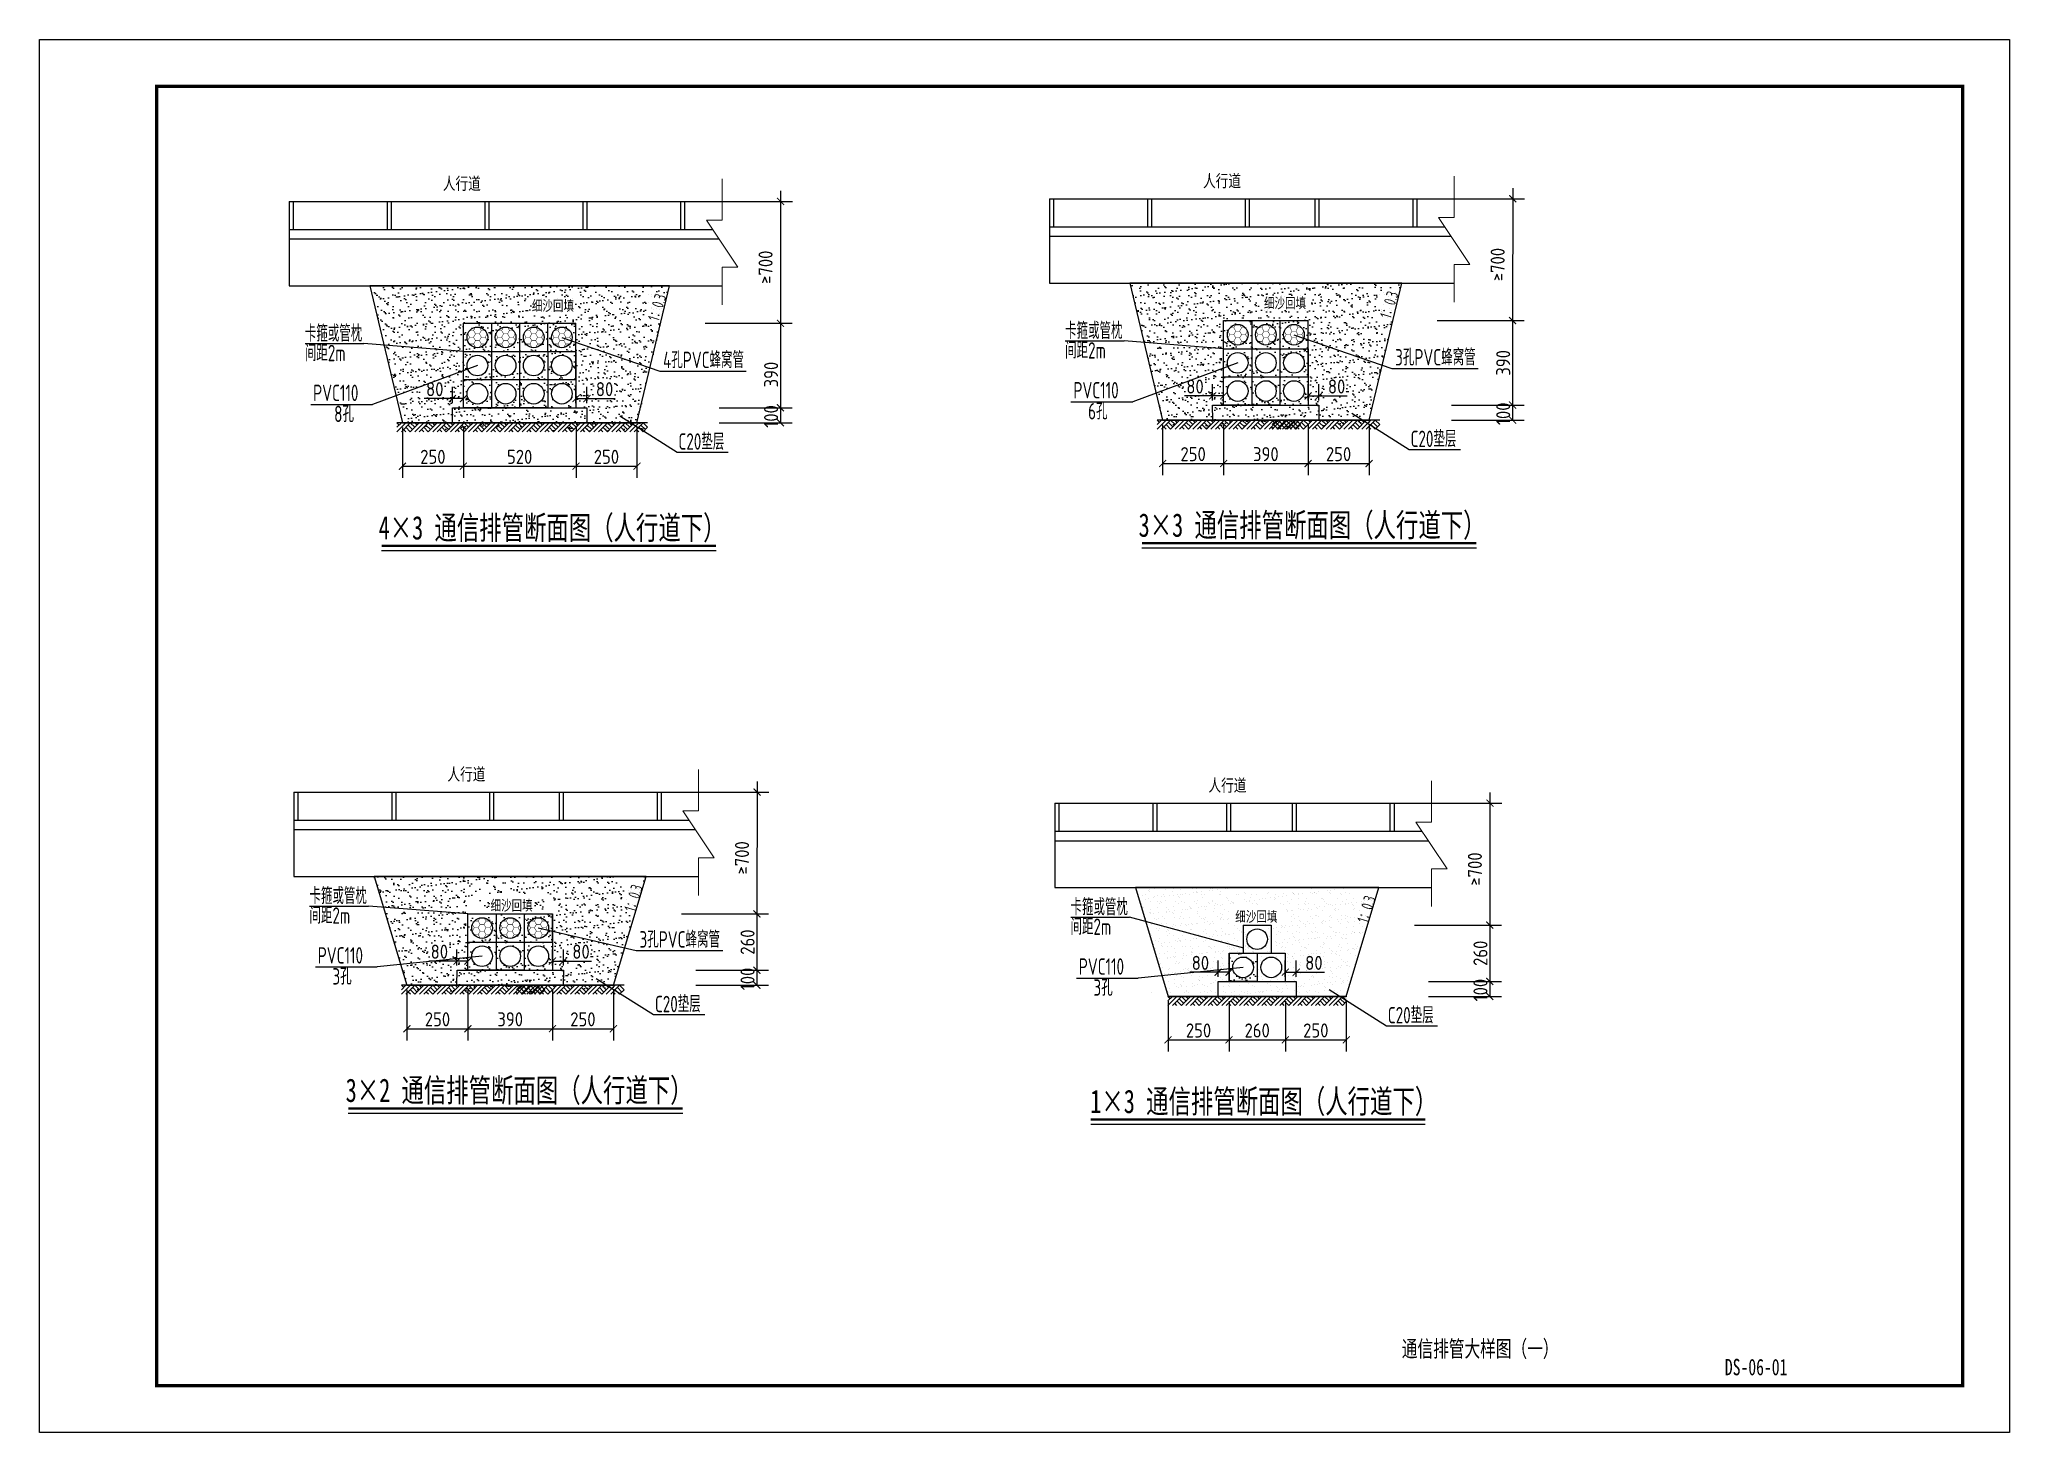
# Model space of a CAD drawing. Header units: millimetres. Extents: x 864899 to 866159, y 2547883 to 2548180.
# Drawn here: x 864898.7 to 865318.7, y 2547883 to 2548180 of the extents above; entities that cross this region are included whole.
import ezdxf
from ezdxf.enums import TextEntityAlignment as Align

# ---------------------------------------------------------------- set-up
doc = ezdxf.new("R2010")
doc.units = ezdxf.units.MM
doc.header["$LTSCALE"] = 1000
doc.layers.get('0').update_dxf_attribs({"linetype": 'CONTINUOUS'})
doc.layers.get('Defpoints').update_dxf_attribs({"linetype": 'CONTINUOUS'})
for name, color, linetype in [('0-TK', 7, 'CONTINUOUS'), ('dll-结构外框', 6, 'CONTINUOUS'), ('LAYER1', 1, 'CONTINUOUS'), ('SIG_TEXT', 7, 'CONTINUOUS'), ('TK', 4, 'CONTINUOUS'), ('拟建联信管道', 2, 'CONTINUOUS'), ('文字说明', 3, 'CONTINUOUS'), ('标注', 1, 'CONTINUOUS'), ('电照', 1, 'CONTINUOUS'), ('电照标注', 4, 'CONTINUOUS')]:
    doc.layers.add(name, color=color, linetype=linetype)
doc.styles.add('hz', font='tssdeng.shx', dxfattribs={"width": 0.9, "bigfont": 'hztxt.shx'})
doc.styles.add('HZTXT', font='仿宋_GB2312_0.ttf', dxfattribs={"width": 0.9, "height": 3})
doc.styles.get("Standard").update_dxf_attribs({"font": 'tssdeng.shx', "width": 0.9, "bigfont": 'hztxt.shx'})
doc.styles.add('仿宋', font='仿宋_GB2312_0.ttf', dxfattribs={"width": 0.7, "height": 3})
doc.dimstyles.new('Copy(3) of ISO-25', dxfattribs={"dimscale": 8, "dimtxt": 6, "dimasz": 2.5, "dimexe": 1, "dimexo": 30, "dimtad": 1, "dimtxsty": 'Standard', "dimblk": 'ARCHTICK', "dimcen": 2.5, "dimadec": 0, "dimazin": 0, "dimtfac": 1, "dimtmove": 0, "dimatfit": 3, "dimldrblk": 'ARCHTICK', "dimfxl": 1, "dimarcsym": 0})
pattern_1 = [(37.5, (-1185.3434, 667.8638), (-0.0800015648, 2.4470661866), [0, -1.9304, 0, -2.159, 0, -2.06375]), (7.5, (-1185.3434, 667.8638), (2.2476164157, 3.584125503), [0, -1.0414, 0, -1.7399, 0, -0.66675]), (327.5, (-1186.9055, 667.8638), (3.9549618512, 0.0071859234), [0, -0.635, 0, -2.286, 0, -2.9845]), (317.5, (-1186.9055, 667.8638), (3.8177822624, 1.1146466163), [0, -0.3175, 0, -1.4986, 0, -1.7145])]
pattern_2 = [(37.5, (-339.5687, 643.538), (-0.0800015648, 2.4470661866), [0, -1.9304, 0, -2.159, 0, -2.06375]), (7.5, (-339.5687, 643.538), (2.2476164157, 3.584125503), [0, -1.0414, 0, -1.7399, 0, -0.66675]), (327.5, (-341.1308, 643.538), (3.9549618512, 0.0071859234), [0, -0.635, 0, -2.286, 0, -2.9845]), (317.5, (-341.131, 643.538), (3.8177822624, 1.1146466163), [0, -0.3175, 0, -1.4986, 0, -1.7145])]
pattern_3 = [(37.5, (-500.657, 523.0527), (-0.0800015648, 2.4470661866), [0, -1.9304, 0, -2.159, 0, -2.06375]), (7.5, (-500.657, 523.0527), (2.2476164157, 3.584125503), [0, -1.0414, 0, -1.7399, 0, -0.66675]), (327.5, (-502.219, 523.0527), (3.9549618512, 0.0071859234), [0, -0.635, 0, -2.286, 0, -2.9845]), (317.5, (-502.219, 523.0527), (3.8177822624, 1.1146466163), [0, -0.3175, 0, -1.4986, 0, -1.7145])]

msp = doc.modelspace()

# ---------------------------------------------------------------- texts
at = {"linetype": 'Continuous', "style": '仿宋', "width": 0.7}
for s, p in [('通信排管大样图（一）', (865205.79253, 2547900.89679)), ('DS-06-01', (865264.62692, 2547896.92665))]:
    msp.add_text(s, height=3.5, dxfattribs=at).set_placement(p, align=Align.MIDDLE)
at = {"color": 3, "char_height": 3, "attachment_point": 5, "rotation": 90}
for s, insert in [('≥700', (865053.46013, 2548131.3967)), ('≥700', (865209.52904, 2548131.96654)), ('100', (865210.70797, 2548100.14806)), ('100', (865054.63906, 2548099.57822)), ('≥700', (865048.4408, 2548005.48126)), ('≥700', (865204.67929, 2548003.10374)), ('100', (865049.61974, 2547979.66278)), ('100', (865205.85822, 2547977.28526))]:
    msp.add_mtext(s, dxfattribs=dict(at, insert=insert))
at = {"layer": '文字说明', "style": 'HZTXT', "width": 0.7}
for s, p in [('4×3 通信排管断面图（人行道下）', (864970.96343, 2548073.35542)), ('3×3 通信排管断面图（人行道下）', (865132.97696, 2548073.92526)), ('3×2 通信排管断面图（人行道下）', (864963.93916, 2547953.43998)), ('1×3 通信排管断面图（人行道下）', (865122.672, 2547951.06246))]:
    msp.add_text(s, height=5, dxfattribs=at).set_placement(p)
at = {"layer": '标注', "style": 'hz', "width": 0.9}
for p in [(865008.13347, 2548123.23236), (865164.20239, 2548123.8022), (864999.32693, 2547995.38468), (865158.09321, 2547993.00716)]:
    msp.add_text('细沙回填', height=2.5, dxfattribs=at).set_placement(p, align=Align.MIDDLE)
at = {"layer": '电照', "color": 1, "linetype": 'Continuous', "style": 'hz', "width": 0.9}
for p in [(864984.65736, 2548147.62401), (865146.72627, 2548148.19385), (864985.63803, 2548021.70856), (865147.87652, 2548019.33105)]:
    msp.add_text('人行道', height=3, dxfattribs=at).set_placement(p)
at = {"layer": '电照标注', "lineweight": -3, "style": 'hz', "width": 0.7}
for p in [(865030.69437, 2548119.71796), (865186.76328, 2548120.28779), (865025.67505, 2547993.80251), (865181.91353, 2547991.425)]:
    msp.add_text('1：0.3', height=2.5, rotation=73.3007558, dxfattribs=at).set_placement(p)
for s, p in [('卡箍或管枕', (864955.24441, 2548115.54893)), ('卡箍或管枕', (865117.31332, 2548116.11876)), ('间距2m', (864955.24441, 2548111.34345)), ('间距2m', (865117.31332, 2548111.91329)), ('4孔PVC蜂窝管', (865031.60663, 2548109.87804)), ('3孔PVC蜂窝管', (865187.67554, 2548110.44788)), ('PVC110', (865119.08535, 2548103.42318)), ('PVC110', (864957.01644, 2548102.85334)), ('6孔', (865122.21258, 2548098.94751)), ('8孔', (864961.49788, 2548098.37767)), ('C20垫层', (865034.89216, 2548092.48259)), ('C20垫层', (865190.96107, 2548093.05243)), ('卡箍或管枕', (864956.22508, 2547995.63348)), ('间距2m', (864956.22508, 2547991.428)), ('卡箍或管枕', (865118.46357, 2547993.25597)), ('3孔PVC蜂窝管', (865026.58731, 2547986.33974)), ('间距2m', (865118.46357, 2547989.05049)), ('PVC110', (864957.99712, 2547982.9379)), ('3孔', (864961.12435, 2547978.46222)), ('PVC110', (865120.2356, 2547980.56038)), ('C20垫层', (865029.87283, 2547972.56714)), ('3孔', (865123.36283, 2547976.08471)), ('C20垫层', (865186.11131, 2547970.18963))]:
    msp.add_text(s, height=3.5, dxfattribs=at).set_placement(p)

# ---------------------------------------------------------------- blocks, each defined once
blk = doc.blocks.new('_ArchTick')
at = {"color": 0, "linetype": 'ByBlock', "const_width": 0.15}
blk.add_lwpolyline([(-0.5, -0.5), (0.5, 0.5)], dxfattribs=at)
blk = doc.blocks.new('*D34')
at = {"color": 3, "lineweight": -2, "transparency": 16777216}
for p, q in [((865013.05, 2548097.23), (865013.05, 2548086.47)), ((865026.04, 2548097.23), (865026.04, 2548086.47))]:
    blk.add_line(p, q, dxfattribs=at)
at = {"color": 0, "lineweight": -2, "transparency": 16777216}
blk.add_line((865013.05, 2548088.97), (865026.04, 2548088.97), dxfattribs=at)
at = {"layer": 'Defpoints', "color": 0, "transparency": 16777216}
for p in [(865013.05, 2548098.23), (865026.04, 2548098.23), (865026.04, 2548088.97)]:
    blk.add_point(p, dxfattribs=at)
at = {"color": 0, "lineweight": -2, "transparency": 16777216, "xscale": 1.5, "yscale": 1.5, "zscale": 1.5, "rotation": 180}
blk.add_blockref('_ArchTick', (865013.05, 2548088.97), dxfattribs=at)
at = {"color": 0, "lineweight": -2, "transparency": 16777216, "xscale": 1.5, "yscale": 1.5, "zscale": 1.5}
blk.add_blockref('_ArchTick', (865026.04, 2548088.97), dxfattribs=at)
at = {"color": 3, "transparency": 16777216, "insert": (865019.54, 2548090.97), "char_height": 3, "attachment_point": 5}
blk.add_mtext('250', dxfattribs=at)
blk = doc.blocks.new('*D35')
at = {"color": 3, "lineweight": -2, "transparency": 16777216}
for p, q in [((864989.04, 2548097.23), (864989.04, 2548086.47)), ((865013.05, 2548097.23), (865013.05, 2548086.47))]:
    blk.add_line(p, q, dxfattribs=at)
at = {"color": 0, "lineweight": -2, "transparency": 16777216}
blk.add_line((864989.04, 2548088.97), (865013.05, 2548088.97), dxfattribs=at)
at = {"layer": 'Defpoints', "color": 0, "transparency": 16777216}
for p in [(864989.04, 2548098.23), (865013.05, 2548098.23), (865013.05, 2548088.97)]:
    blk.add_point(p, dxfattribs=at)
at = {"color": 0, "lineweight": -2, "transparency": 16777216, "xscale": 1.5, "yscale": 1.5, "zscale": 1.5, "rotation": 180}
blk.add_blockref('_ArchTick', (864989.04, 2548088.97), dxfattribs=at)
at = {"color": 0, "lineweight": -2, "transparency": 16777216, "xscale": 1.5, "yscale": 1.5, "zscale": 1.5}
blk.add_blockref('_ArchTick', (865013.05, 2548088.97), dxfattribs=at)
at = {"color": 3, "transparency": 16777216, "insert": (865001.04, 2548090.97), "char_height": 3, "attachment_point": 5}
blk.add_mtext('520', dxfattribs=at)
blk = doc.blocks.new('*D36')
at = {"color": 3, "lineweight": -2, "transparency": 16777216}
for p, q in [((864976.04, 2548097.23), (864976.04, 2548086.47)), ((864989.04, 2548097.23), (864989.04, 2548086.47))]:
    blk.add_line(p, q, dxfattribs=at)
at = {"color": 0, "lineweight": -2, "transparency": 16777216}
blk.add_line((864976.04, 2548088.97), (864989.04, 2548088.97), dxfattribs=at)
at = {"layer": 'Defpoints', "color": 0, "transparency": 16777216}
for p in [(864976.04, 2548098.23), (864989.04, 2548098.23), (864989.04, 2548088.97)]:
    blk.add_point(p, dxfattribs=at)
at = {"color": 0, "lineweight": -2, "transparency": 16777216, "xscale": 1.5, "yscale": 1.5, "zscale": 1.5, "rotation": 180}
blk.add_blockref('_ArchTick', (864976.04, 2548088.97), dxfattribs=at)
at = {"color": 0, "lineweight": -2, "transparency": 16777216, "xscale": 1.5, "yscale": 1.5, "zscale": 1.5}
blk.add_blockref('_ArchTick', (864989.04, 2548088.97), dxfattribs=at)
at = {"color": 3, "transparency": 16777216, "insert": (864982.54, 2548090.97), "char_height": 3, "attachment_point": 5}
blk.add_mtext('250', dxfattribs=at)
blk = doc.blocks.new('*D37')
at = {"color": 3, "lineweight": -2, "transparency": 16777216}
for p, q in [((865043.58, 2548119.43), (865059.14, 2548119.43)), ((865043.59, 2548101.43), (865059.14, 2548101.43))]:
    blk.add_line(p, q, dxfattribs=at)
at = {"color": 0, "lineweight": -2, "transparency": 16777216}
blk.add_line((865056.64, 2548119.43), (865056.64, 2548101.43), dxfattribs=at)
at = {"layer": 'Defpoints', "color": 0, "transparency": 16777216}
for p in [(865042.58, 2548119.43), (865042.59, 2548101.43), (865056.64, 2548101.43)]:
    blk.add_point(p, dxfattribs=at)
at = {"color": 0, "lineweight": -2, "transparency": 16777216, "xscale": 1.5, "yscale": 1.5, "zscale": 1.5}
for p, rotation in [((865056.64, 2548119.43), 90), ((865056.64, 2548101.43), 270)]:
    blk.add_blockref('_ArchTick', p, dxfattribs=dict(at, rotation=rotation))
at = {"color": 3, "transparency": 16777216, "insert": (865054.64, 2548108.5), "char_height": 3, "attachment_point": 5, "rotation": 90}
blk.add_mtext('390', dxfattribs=at)
blk = doc.blocks.new('A$C36223B87')
for p, q in [((0, 0), (477, 477)), ((0, 239), (239, 477)), ((119, 358), (0, 477)), ((239, 0), (716, 477)), ((477, 0), (358, 119)), ((716, 0), (477, 239)), ((835, 119), (597, 358)), ((716, 0), (1193, 477)), ((955, 239), (716, 477)), ((1074, 358), (955, 477)), ((955, 0), (1432, 477)), ((1193, 0), (1671, 477)), ((1432, 0), (1313, 119)), ((1671, 0), (1432, 239)), ((1790, 119), (1551, 358)), ((1909, 239), (1671, 477)), ((1671, 0), (1909, 239))]:
    blk.add_line(p, q)
at = {"layer": 'LAYER1'}
blk.add_lwpolyline([(1909, 477), (0, 477)], dxfattribs=at)
blk = doc.blocks.new('A$C0B585520')
at = {"layer": '拟建联信管道'}
blk.add_line((22.1, 12.3, -780745.7), (22.1, 12.3, -780745.7), dxfattribs=at)
at = {"layer": '拟建联信管道', "const_width": 1.5, "elevation": -780745.7}
for points in [[(25.7, 65.8), (19.4, 54.9)], [(25.7, 65.8), (38.2, 65.8)], [(44.4, 55), (38.2, 65.8)], [(6.9, 54.9), (0.6, 44.1)], [(6.9, 33.2), (0.6, 44.1)], [(6.9, 33.2), (0.7, 22.4)], [(6.9, 11.6), (0.7, 22.4)], [(6.9, 54.9), (19.4, 54.9)], [(6.9, 54.9), (19.4, 54.9)], [(6.9, 33.2), (19.4, 33.3)], [(6.9, 11.6), (19.5, 11.6)], [(25.7, 44.1), (19.4, 54.9)], [(25.7, 44.1), (19.4, 54.9)], [(25.7, 44.1), (19.4, 54.9)], [(25.7, 44.1), (19.4, 33.3)], [(25.7, 22.4), (19.4, 33.3)], [(25.7, 22.4), (19.5, 11.6)], [(25.7, 22.4), (19.5, 11.6)], [(25.7, 0.7), (19.5, 11.6)], [(25.7, 44.1), (38.2, 44.1)], [(25.7, 22.4), (38.2, 22.4)], [(25.7, 0.7), (38.3, 0.8)], [(44.4, 55), (38.2, 44.1)], [(44.4, 55), (38.2, 44.1)], [(44.4, 55), (38.2, 44.1)], [(44.5, 33.3), (38.2, 44.1)], [(44.5, 33.3), (38.2, 22.4)], [(44.5, 11.6), (38.2, 22.4)], [(44.5, 11.6), (38.2, 22.4)], [(44.5, 11.6), (38.2, 22.4)], [(44.5, 11.6), (38.3, 0.8)], [(44.4, 55), (57, 55)], [(44.5, 33.3), (57, 33.3)], [(44.5, 11.6), (57, 11.6)], [(63.2, 44.2), (57, 55)], [(63.2, 44.2), (57, 55)], [(63.2, 44.2), (57, 33.3)], [(63.3, 22.5), (57, 33.3)], [(63.3, 22.5), (57, 33.3)], [(63.3, 22.5), (57, 11.6)], [(58.2, 56), (58.2, 56)]]:
    blk.add_lwpolyline(points, dxfattribs=at)
blk = doc.blocks.new('*D45')
at = {"color": 3, "lineweight": -2, "transparency": 16777216}
for p, q in [((865169.12, 2548097.8), (865169.12, 2548087.04)), ((865182.11, 2548097.8), (865182.11, 2548087.04))]:
    blk.add_line(p, q, dxfattribs=at)
at = {"color": 0, "lineweight": -2, "transparency": 16777216}
blk.add_line((865169.12, 2548089.54), (865182.11, 2548089.54), dxfattribs=at)
at = {"layer": 'Defpoints', "color": 0, "transparency": 16777216}
for p in [(865169.12, 2548098.8), (865182.11, 2548098.8), (865182.11, 2548089.54)]:
    blk.add_point(p, dxfattribs=at)
at = {"color": 0, "lineweight": -2, "transparency": 16777216, "xscale": 1.5, "yscale": 1.5, "zscale": 1.5, "rotation": 180}
blk.add_blockref('_ArchTick', (865169.12, 2548089.54), dxfattribs=at)
at = {"color": 0, "lineweight": -2, "transparency": 16777216, "xscale": 1.5, "yscale": 1.5, "zscale": 1.5}
blk.add_blockref('_ArchTick', (865182.11, 2548089.54), dxfattribs=at)
at = {"color": 3, "transparency": 16777216, "insert": (865175.61, 2548091.54), "char_height": 3, "attachment_point": 5}
blk.add_mtext('250', dxfattribs=at)
blk = doc.blocks.new('*D46')
at = {"color": 3, "lineweight": -2, "transparency": 16777216}
for p, q in [((865151.11, 2548097.8), (865151.11, 2548087.04)), ((865169.12, 2548097.8), (865169.12, 2548087.04))]:
    blk.add_line(p, q, dxfattribs=at)
at = {"color": 0, "lineweight": -2, "transparency": 16777216}
blk.add_line((865151.11, 2548089.54), (865169.12, 2548089.54), dxfattribs=at)
at = {"layer": 'Defpoints', "color": 0, "transparency": 16777216}
for p in [(865151.11, 2548098.8), (865169.12, 2548098.8), (865169.12, 2548089.54)]:
    blk.add_point(p, dxfattribs=at)
at = {"color": 0, "lineweight": -2, "transparency": 16777216, "xscale": 1.5, "yscale": 1.5, "zscale": 1.5, "rotation": 180}
blk.add_blockref('_ArchTick', (865151.11, 2548089.54), dxfattribs=at)
at = {"color": 0, "lineweight": -2, "transparency": 16777216, "xscale": 1.5, "yscale": 1.5, "zscale": 1.5}
blk.add_blockref('_ArchTick', (865169.12, 2548089.54), dxfattribs=at)
at = {"color": 3, "transparency": 16777216, "insert": (865160.11, 2548091.54), "char_height": 3, "attachment_point": 5}
blk.add_mtext('390', dxfattribs=at)
blk = doc.blocks.new('*D47')
at = {"color": 3, "lineweight": -2, "transparency": 16777216}
for p, q in [((865138.11, 2548097.8), (865138.11, 2548087.04)), ((865151.11, 2548097.8), (865151.11, 2548087.04))]:
    blk.add_line(p, q, dxfattribs=at)
at = {"color": 0, "lineweight": -2, "transparency": 16777216}
blk.add_line((865138.11, 2548089.54), (865151.11, 2548089.54), dxfattribs=at)
at = {"layer": 'Defpoints', "color": 0, "transparency": 16777216}
for p in [(865138.11, 2548098.8), (865151.11, 2548098.8), (865151.11, 2548089.54)]:
    blk.add_point(p, dxfattribs=at)
at = {"color": 0, "lineweight": -2, "transparency": 16777216, "xscale": 1.5, "yscale": 1.5, "zscale": 1.5, "rotation": 180}
blk.add_blockref('_ArchTick', (865138.11, 2548089.54), dxfattribs=at)
at = {"color": 0, "lineweight": -2, "transparency": 16777216, "xscale": 1.5, "yscale": 1.5, "zscale": 1.5}
blk.add_blockref('_ArchTick', (865151.11, 2548089.54), dxfattribs=at)
at = {"color": 3, "transparency": 16777216, "insert": (865144.61, 2548091.54), "char_height": 3, "attachment_point": 5}
blk.add_mtext('250', dxfattribs=at)
blk = doc.blocks.new('*D48')
at = {"color": 3, "lineweight": -2, "transparency": 16777216}
for p, q in [((865199.65, 2548120), (865215.21, 2548120)), ((865199.66, 2548102), (865215.21, 2548102))]:
    blk.add_line(p, q, dxfattribs=at)
at = {"color": 0, "lineweight": -2, "transparency": 16777216}
blk.add_line((865212.71, 2548120), (865212.71, 2548102), dxfattribs=at)
at = {"layer": 'Defpoints', "color": 0, "transparency": 16777216}
for p in [(865198.65, 2548120), (865198.66, 2548102), (865212.71, 2548102)]:
    blk.add_point(p, dxfattribs=at)
at = {"color": 0, "lineweight": -2, "transparency": 16777216, "xscale": 1.5, "yscale": 1.5, "zscale": 1.5}
for p, rotation in [((865212.71, 2548120), 90), ((865212.71, 2548102), 270)]:
    blk.add_blockref('_ArchTick', p, dxfattribs=dict(at, rotation=rotation))
at = {"color": 3, "transparency": 16777216, "insert": (865210.71, 2548111), "char_height": 3, "attachment_point": 5, "rotation": 90}
blk.add_mtext('390', dxfattribs=at)
blk = doc.blocks.new('*D70')
at = {"color": 3, "lineweight": -2, "transparency": 16777216}
for p, q in [((865008.03, 2547977.31), (865008.03, 2547966.56)), ((865021.02, 2547977.31), (865021.02, 2547966.56))]:
    blk.add_line(p, q, dxfattribs=at)
at = {"color": 0, "lineweight": -2, "transparency": 16777216}
blk.add_line((865008.03, 2547969.06), (865021.02, 2547969.06), dxfattribs=at)
at = {"layer": 'Defpoints', "color": 0, "transparency": 16777216}
for p in [(865008.03, 2547978.31), (865021.02, 2547978.31), (865021.02, 2547969.06)]:
    blk.add_point(p, dxfattribs=at)
at = {"color": 0, "lineweight": -2, "transparency": 16777216, "xscale": 1.5, "yscale": 1.5, "zscale": 1.5, "rotation": 180}
blk.add_blockref('_ArchTick', (865008.03, 2547969.06), dxfattribs=at)
at = {"color": 0, "lineweight": -2, "transparency": 16777216, "xscale": 1.5, "yscale": 1.5, "zscale": 1.5}
blk.add_blockref('_ArchTick', (865021.02, 2547969.06), dxfattribs=at)
at = {"color": 3, "transparency": 16777216, "insert": (865014.52, 2547971.06), "char_height": 3, "attachment_point": 5}
blk.add_mtext('250', dxfattribs=at)
blk = doc.blocks.new('*D71')
at = {"color": 3, "lineweight": -2, "transparency": 16777216}
for p, q in [((864990.02, 2547977.31), (864990.02, 2547966.56)), ((865008.03, 2547977.31), (865008.03, 2547966.56))]:
    blk.add_line(p, q, dxfattribs=at)
at = {"color": 0, "lineweight": -2, "transparency": 16777216}
blk.add_line((864990.02, 2547969.06), (865008.03, 2547969.06), dxfattribs=at)
at = {"layer": 'Defpoints', "color": 0, "transparency": 16777216}
for p in [(864990.02, 2547978.31), (865008.03, 2547978.31), (865008.03, 2547969.06)]:
    blk.add_point(p, dxfattribs=at)
at = {"color": 0, "lineweight": -2, "transparency": 16777216, "xscale": 1.5, "yscale": 1.5, "zscale": 1.5, "rotation": 180}
blk.add_blockref('_ArchTick', (864990.02, 2547969.06), dxfattribs=at)
at = {"color": 0, "lineweight": -2, "transparency": 16777216, "xscale": 1.5, "yscale": 1.5, "zscale": 1.5}
blk.add_blockref('_ArchTick', (865008.03, 2547969.06), dxfattribs=at)
at = {"color": 3, "transparency": 16777216, "insert": (864999.02, 2547971.06), "char_height": 3, "attachment_point": 5}
blk.add_mtext('390', dxfattribs=at)
blk = doc.blocks.new('*D72')
at = {"color": 3, "lineweight": -2, "transparency": 16777216}
for p, q in [((864977.02, 2547977.31), (864977.02, 2547966.56)), ((864990.02, 2547977.31), (864990.02, 2547966.56))]:
    blk.add_line(p, q, dxfattribs=at)
at = {"color": 0, "lineweight": -2, "transparency": 16777216}
blk.add_line((864977.02, 2547969.06), (864990.02, 2547969.06), dxfattribs=at)
at = {"layer": 'Defpoints', "color": 0, "transparency": 16777216}
for p in [(864977.02, 2547978.31), (864990.02, 2547978.31), (864990.02, 2547969.06)]:
    blk.add_point(p, dxfattribs=at)
at = {"color": 0, "lineweight": -2, "transparency": 16777216, "xscale": 1.5, "yscale": 1.5, "zscale": 1.5, "rotation": 180}
blk.add_blockref('_ArchTick', (864977.02, 2547969.06), dxfattribs=at)
at = {"color": 0, "lineweight": -2, "transparency": 16777216, "xscale": 1.5, "yscale": 1.5, "zscale": 1.5}
blk.add_blockref('_ArchTick', (864990.02, 2547969.06), dxfattribs=at)
at = {"color": 3, "transparency": 16777216, "insert": (864983.52, 2547971.06), "char_height": 3, "attachment_point": 5}
blk.add_mtext('250', dxfattribs=at)
blk = doc.blocks.new('*D73')
at = {"color": 3, "lineweight": -2, "transparency": 16777216}
for p, q in [((865038.56, 2547993.52), (865054.12, 2547993.52)), ((865038.57, 2547981.51), (865054.12, 2547981.51))]:
    blk.add_line(p, q, dxfattribs=at)
at = {"color": 0, "lineweight": -2, "transparency": 16777216}
blk.add_line((865051.62, 2547993.52), (865051.62, 2547981.51), dxfattribs=at)
at = {"layer": 'Defpoints', "color": 0, "transparency": 16777216}
for p in [(865037.56, 2547993.52), (865037.57, 2547981.51), (865051.62, 2547981.51)]:
    blk.add_point(p, dxfattribs=at)
at = {"color": 0, "lineweight": -2, "transparency": 16777216, "xscale": 1.5, "yscale": 1.5, "zscale": 1.5}
for p, rotation in [((865051.62, 2547993.52), 90), ((865051.62, 2547981.51), 270)]:
    blk.add_blockref('_ArchTick', p, dxfattribs=dict(at, rotation=rotation))
at = {"color": 3, "transparency": 16777216, "insert": (865049.62, 2547987.52), "char_height": 3, "attachment_point": 5, "rotation": 90}
blk.add_mtext('260', dxfattribs=at)
blk = doc.blocks.new('*D74')
at = {"color": 3, "lineweight": -2, "transparency": 16777216}
for p, q in [((865164.27, 2547974.94), (865164.27, 2547964.18)), ((865177.26, 2547974.94), (865177.26, 2547964.18))]:
    blk.add_line(p, q, dxfattribs=at)
at = {"color": 0, "lineweight": -2, "transparency": 16777216}
blk.add_line((865164.27, 2547966.68), (865177.26, 2547966.68), dxfattribs=at)
at = {"layer": 'Defpoints', "color": 0, "transparency": 16777216}
for p in [(865164.27, 2547975.94), (865177.26, 2547975.94), (865177.26, 2547966.68)]:
    blk.add_point(p, dxfattribs=at)
at = {"color": 0, "lineweight": -2, "transparency": 16777216, "xscale": 1.5, "yscale": 1.5, "zscale": 1.5, "rotation": 180}
blk.add_blockref('_ArchTick', (865164.27, 2547966.68), dxfattribs=at)
at = {"color": 0, "lineweight": -2, "transparency": 16777216, "xscale": 1.5, "yscale": 1.5, "zscale": 1.5}
blk.add_blockref('_ArchTick', (865177.26, 2547966.68), dxfattribs=at)
at = {"color": 3, "transparency": 16777216, "insert": (865170.76, 2547968.68), "char_height": 3, "attachment_point": 5}
blk.add_mtext('250', dxfattribs=at)
blk = doc.blocks.new('*D75')
at = {"color": 3, "lineweight": -2, "transparency": 16777216}
for p, q in [((865152.26, 2547974.94), (865152.26, 2547964.18)), ((865164.27, 2547974.94), (865164.27, 2547964.18))]:
    blk.add_line(p, q, dxfattribs=at)
at = {"color": 0, "lineweight": -2, "transparency": 16777216}
blk.add_line((865152.26, 2547966.68), (865164.27, 2547966.68), dxfattribs=at)
at = {"layer": 'Defpoints', "color": 0, "transparency": 16777216}
for p in [(865152.26, 2547975.94), (865164.27, 2547975.94), (865164.27, 2547966.68)]:
    blk.add_point(p, dxfattribs=at)
at = {"color": 0, "lineweight": -2, "transparency": 16777216, "xscale": 1.5, "yscale": 1.5, "zscale": 1.5, "rotation": 180}
blk.add_blockref('_ArchTick', (865152.26, 2547966.68), dxfattribs=at)
at = {"color": 0, "lineweight": -2, "transparency": 16777216, "xscale": 1.5, "yscale": 1.5, "zscale": 1.5}
blk.add_blockref('_ArchTick', (865164.27, 2547966.68), dxfattribs=at)
at = {"color": 3, "transparency": 16777216, "insert": (865158.26, 2547968.68), "char_height": 3, "attachment_point": 5}
blk.add_mtext('260', dxfattribs=at)
blk = doc.blocks.new('*D76')
at = {"color": 3, "lineweight": -2, "transparency": 16777216}
for p, q in [((865139.26, 2547974.94), (865139.26, 2547964.18)), ((865152.26, 2547974.94), (865152.26, 2547964.18))]:
    blk.add_line(p, q, dxfattribs=at)
at = {"color": 0, "lineweight": -2, "transparency": 16777216}
blk.add_line((865139.26, 2547966.68), (865152.26, 2547966.68), dxfattribs=at)
at = {"layer": 'Defpoints', "color": 0, "transparency": 16777216}
for p in [(865139.26, 2547975.94), (865152.26, 2547975.94), (865152.26, 2547966.68)]:
    blk.add_point(p, dxfattribs=at)
at = {"color": 0, "lineweight": -2, "transparency": 16777216, "xscale": 1.5, "yscale": 1.5, "zscale": 1.5, "rotation": 180}
blk.add_blockref('_ArchTick', (865139.26, 2547966.68), dxfattribs=at)
at = {"color": 0, "lineweight": -2, "transparency": 16777216, "xscale": 1.5, "yscale": 1.5, "zscale": 1.5}
blk.add_blockref('_ArchTick', (865152.26, 2547966.68), dxfattribs=at)
at = {"color": 3, "transparency": 16777216, "insert": (865145.76, 2547968.68), "char_height": 3, "attachment_point": 5}
blk.add_mtext('250', dxfattribs=at)
blk = doc.blocks.new('*D77')
at = {"color": 3, "lineweight": -2, "transparency": 16777216}
for p, q in [((865194.8, 2547991.14), (865210.36, 2547991.14)), ((865194.81, 2547979.14), (865210.36, 2547979.14))]:
    blk.add_line(p, q, dxfattribs=at)
at = {"color": 0, "lineweight": -2, "transparency": 16777216}
blk.add_line((865207.86, 2547991.14), (865207.86, 2547979.14), dxfattribs=at)
at = {"layer": 'Defpoints', "color": 0, "transparency": 16777216}
for p in [(865193.8, 2547991.14), (865193.81, 2547979.14), (865207.86, 2547979.14)]:
    blk.add_point(p, dxfattribs=at)
at = {"color": 0, "lineweight": -2, "transparency": 16777216, "xscale": 1.5, "yscale": 1.5, "zscale": 1.5}
for p, rotation in [((865207.86, 2547991.14), 90), ((865207.86, 2547979.14), 270)]:
    blk.add_blockref('_ArchTick', p, dxfattribs=dict(at, rotation=rotation))
at = {"color": 3, "transparency": 16777216, "insert": (865205.86, 2547985.14), "char_height": 3, "attachment_point": 5, "rotation": 90}
blk.add_mtext('260', dxfattribs=at)
blk = doc.blocks.new('*D79')
at = {"color": 0, "lineweight": -2, "transparency": 16777216}
for p, q in [((864986.7, 2548103.39), (864980.67, 2548103.39)), ((864989.04, 2548103.39), (864986.7, 2548103.39))]:
    blk.add_line(p, q, dxfattribs=at)
at = {"color": 3, "lineweight": -2, "transparency": 16777216}
for p, q in [((864986.7, 2548102.43), (864986.7, 2548105.89)), ((864989.04, 2548102.43), (864989.04, 2548105.89))]:
    blk.add_line(p, q, dxfattribs=at)
at = {"layer": 'Defpoints', "color": 0, "transparency": 16777216}
for p in [(864986.7, 2548103.39), (864986.7, 2548101.43), (864989.04, 2548101.43)]:
    blk.add_point(p, dxfattribs=at)
at = {"color": 0, "lineweight": -2, "transparency": 16777216, "xscale": 1.5, "yscale": 1.5, "zscale": 1.5, "rotation": 180}
blk.add_blockref('_ArchTick', (864986.7, 2548103.39), dxfattribs=at)
at = {"color": 0, "lineweight": -2, "transparency": 16777216, "xscale": 1.5, "yscale": 1.5, "zscale": 1.5}
blk.add_blockref('_ArchTick', (864989.04, 2548103.39), dxfattribs=at)
at = {"color": 3, "transparency": 16777216, "insert": (864982.94, 2548105.39), "char_height": 3, "attachment_point": 5}
blk.add_mtext('80', dxfattribs=at)
blk = doc.blocks.new('*D80')
at = {"color": 3, "lineweight": -2, "transparency": 16777216}
for p, q in [((865013.04, 2548102.43), (865013.04, 2548105.89)), ((865015.37, 2548102.43), (865015.37, 2548105.89))]:
    blk.add_line(p, q, dxfattribs=at)
at = {"color": 0, "lineweight": -2, "transparency": 16777216}
for p, q in [((865013.04, 2548103.39), (865015.37, 2548103.39)), ((865015.37, 2548103.39), (865021.4, 2548103.39))]:
    blk.add_line(p, q, dxfattribs=at)
at = {"layer": 'Defpoints', "color": 0, "transparency": 16777216}
for p in [(865015.37, 2548103.39), (865013.04, 2548101.43), (865015.37, 2548101.43)]:
    blk.add_point(p, dxfattribs=at)
at = {"color": 0, "lineweight": -2, "transparency": 16777216, "xscale": 1.5, "yscale": 1.5, "zscale": 1.5, "rotation": 180}
blk.add_blockref('_ArchTick', (865013.04, 2548103.39), dxfattribs=at)
at = {"color": 0, "lineweight": -2, "transparency": 16777216, "xscale": 1.5, "yscale": 1.5, "zscale": 1.5}
blk.add_blockref('_ArchTick', (865015.37, 2548103.39), dxfattribs=at)
at = {"color": 3, "transparency": 16777216, "insert": (865019.14, 2548105.39), "char_height": 3, "attachment_point": 5}
blk.add_mtext('80', dxfattribs=at)
blk = doc.blocks.new('*D81')
at = {"color": 3, "lineweight": -2, "transparency": 16777216}
for p, q in [((865148.77, 2548103), (865148.77, 2548106.46)), ((865151.11, 2548103), (865151.11, 2548106.46))]:
    blk.add_line(p, q, dxfattribs=at)
at = {"color": 0, "lineweight": -2, "transparency": 16777216}
for p, q in [((865148.77, 2548103.96), (865142.74, 2548103.96)), ((865151.11, 2548103.96), (865148.77, 2548103.96))]:
    blk.add_line(p, q, dxfattribs=at)
at = {"layer": 'Defpoints', "color": 0, "transparency": 16777216}
for p in [(865148.77, 2548103.96), (865148.77, 2548102), (865151.11, 2548102)]:
    blk.add_point(p, dxfattribs=at)
at = {"color": 0, "lineweight": -2, "transparency": 16777216, "xscale": 1.5, "yscale": 1.5, "zscale": 1.5, "rotation": 180}
blk.add_blockref('_ArchTick', (865148.77, 2548103.96), dxfattribs=at)
at = {"color": 0, "lineweight": -2, "transparency": 16777216, "xscale": 1.5, "yscale": 1.5, "zscale": 1.5}
blk.add_blockref('_ArchTick', (865151.11, 2548103.96), dxfattribs=at)
at = {"color": 3, "transparency": 16777216, "insert": (865145.01, 2548105.96), "char_height": 3, "attachment_point": 5}
blk.add_mtext('80', dxfattribs=at)
blk = doc.blocks.new('*D82')
at = {"color": 3, "lineweight": -2, "transparency": 16777216}
for p, q in [((865169.11, 2548103), (865169.11, 2548106.46)), ((865171.44, 2548103), (865171.44, 2548106.46))]:
    blk.add_line(p, q, dxfattribs=at)
at = {"color": 0, "lineweight": -2, "transparency": 16777216}
for p, q in [((865169.11, 2548103.96), (865171.44, 2548103.96)), ((865171.44, 2548103.96), (865177.47, 2548103.96))]:
    blk.add_line(p, q, dxfattribs=at)
at = {"layer": 'Defpoints', "color": 0, "transparency": 16777216}
for p in [(865171.44, 2548103.96), (865169.11, 2548102), (865171.44, 2548102)]:
    blk.add_point(p, dxfattribs=at)
at = {"color": 0, "lineweight": -2, "transparency": 16777216, "xscale": 1.5, "yscale": 1.5, "zscale": 1.5, "rotation": 180}
blk.add_blockref('_ArchTick', (865169.11, 2548103.96), dxfattribs=at)
at = {"color": 0, "lineweight": -2, "transparency": 16777216, "xscale": 1.5, "yscale": 1.5, "zscale": 1.5}
blk.add_blockref('_ArchTick', (865171.44, 2548103.96), dxfattribs=at)
at = {"color": 3, "transparency": 16777216, "insert": (865175.2, 2548105.96), "char_height": 3, "attachment_point": 5}
blk.add_mtext('80', dxfattribs=at)
blk = doc.blocks.new('*D83')
at = {"color": 3, "lineweight": -2, "transparency": 16777216}
for p, q in [((864987.68, 2547982.51), (864987.68, 2547985.97)), ((864990.02, 2547982.51), (864990.02, 2547985.97))]:
    blk.add_line(p, q, dxfattribs=at)
at = {"color": 0, "lineweight": -2, "transparency": 16777216}
for p, q in [((864987.68, 2547983.47), (864981.65, 2547983.47)), ((864990.02, 2547983.47), (864987.68, 2547983.47))]:
    blk.add_line(p, q, dxfattribs=at)
at = {"layer": 'Defpoints', "color": 0, "transparency": 16777216}
for p in [(864987.68, 2547983.47), (864987.68, 2547981.51), (864990.02, 2547981.51)]:
    blk.add_point(p, dxfattribs=at)
at = {"color": 0, "lineweight": -2, "transparency": 16777216, "xscale": 1.5, "yscale": 1.5, "zscale": 1.5, "rotation": 180}
blk.add_blockref('_ArchTick', (864987.68, 2547983.47), dxfattribs=at)
at = {"color": 0, "lineweight": -2, "transparency": 16777216, "xscale": 1.5, "yscale": 1.5, "zscale": 1.5}
blk.add_blockref('_ArchTick', (864990.02, 2547983.47), dxfattribs=at)
at = {"color": 3, "transparency": 16777216, "insert": (864983.92, 2547985.47), "char_height": 3, "attachment_point": 5}
blk.add_mtext('80', dxfattribs=at)
blk = doc.blocks.new('*D84')
at = {"color": 3, "lineweight": -2, "transparency": 16777216}
for p, q in [((865008.02, 2547982.51), (865008.02, 2547985.97)), ((865010.35, 2547982.51), (865010.35, 2547985.97))]:
    blk.add_line(p, q, dxfattribs=at)
at = {"color": 0, "lineweight": -2, "transparency": 16777216}
for p, q in [((865008.02, 2547983.47), (865010.35, 2547983.47)), ((865010.35, 2547983.47), (865016.38, 2547983.47))]:
    blk.add_line(p, q, dxfattribs=at)
at = {"layer": 'Defpoints', "color": 0, "transparency": 16777216}
for p in [(865008.02, 2547981.51), (865010.35, 2547983.47), (865010.35, 2547981.51)]:
    blk.add_point(p, dxfattribs=at)
at = {"color": 0, "lineweight": -2, "transparency": 16777216, "xscale": 1.5, "yscale": 1.5, "zscale": 1.5, "rotation": 180}
blk.add_blockref('_ArchTick', (865008.02, 2547983.47), dxfattribs=at)
at = {"color": 0, "lineweight": -2, "transparency": 16777216, "xscale": 1.5, "yscale": 1.5, "zscale": 1.5}
blk.add_blockref('_ArchTick', (865010.35, 2547983.47), dxfattribs=at)
at = {"color": 3, "transparency": 16777216, "insert": (865014.12, 2547985.47), "char_height": 3, "attachment_point": 5}
blk.add_mtext('80', dxfattribs=at)
blk = doc.blocks.new('*D85')
at = {"color": 0, "lineweight": -2, "transparency": 16777216}
for p, q in [((865149.92, 2547981.09), (865143.89, 2547981.09)), ((865152.26, 2547981.09), (865149.92, 2547981.09))]:
    blk.add_line(p, q, dxfattribs=at)
at = {"color": 3, "lineweight": -2, "transparency": 16777216}
for p, q in [((865149.92, 2547980.14), (865149.92, 2547983.59)), ((865152.26, 2547980.14), (865152.26, 2547983.59))]:
    blk.add_line(p, q, dxfattribs=at)
at = {"layer": 'Defpoints', "color": 0, "transparency": 16777216}
for p in [(865149.92, 2547981.09), (865149.92, 2547979.14), (865152.26, 2547979.14)]:
    blk.add_point(p, dxfattribs=at)
at = {"color": 0, "lineweight": -2, "transparency": 16777216, "xscale": 1.5, "yscale": 1.5, "zscale": 1.5, "rotation": 180}
blk.add_blockref('_ArchTick', (865149.92, 2547981.09), dxfattribs=at)
at = {"color": 0, "lineweight": -2, "transparency": 16777216, "xscale": 1.5, "yscale": 1.5, "zscale": 1.5}
blk.add_blockref('_ArchTick', (865152.26, 2547981.09), dxfattribs=at)
at = {"color": 3, "transparency": 16777216, "insert": (865146.16, 2547983.09), "char_height": 3, "attachment_point": 5}
blk.add_mtext('80', dxfattribs=at)
blk = doc.blocks.new('*D86')
at = {"color": 3, "lineweight": -2, "transparency": 16777216}
for p, q in [((865164.26, 2547980.14), (865164.26, 2547983.59)), ((865166.59, 2547980.14), (865166.59, 2547983.59))]:
    blk.add_line(p, q, dxfattribs=at)
at = {"color": 0, "lineweight": -2, "transparency": 16777216}
for p, q in [((865164.26, 2547981.09), (865166.59, 2547981.09)), ((865166.59, 2547981.09), (865172.62, 2547981.09))]:
    blk.add_line(p, q, dxfattribs=at)
at = {"layer": 'Defpoints', "color": 0, "transparency": 16777216}
for p in [(865166.59, 2547981.09), (865164.26, 2547979.14), (865166.59, 2547979.14)]:
    blk.add_point(p, dxfattribs=at)
at = {"color": 0, "lineweight": -2, "transparency": 16777216, "xscale": 1.5, "yscale": 1.5, "zscale": 1.5, "rotation": 180}
blk.add_blockref('_ArchTick', (865164.26, 2547981.09), dxfattribs=at)
at = {"color": 0, "lineweight": -2, "transparency": 16777216, "xscale": 1.5, "yscale": 1.5, "zscale": 1.5}
blk.add_blockref('_ArchTick', (865166.59, 2547981.09), dxfattribs=at)
at = {"color": 3, "transparency": 16777216, "insert": (865170.35, 2547983.09), "char_height": 3, "attachment_point": 5}
blk.add_mtext('80', dxfattribs=at)

# ---------------------------------------------------------------- dimensions: what is measured, and where the dimension line sits
at = {"color": 3}
for base, p1, p2, text, picture, middle in [((865056.63906, 2548101.43004), (865042.58239, 2548119.43377), (865042.59206, 2548101.43004), '390', '*D37', (865056.63906, 2548108.49936)), ((865212.70797, 2548101.99988), (865198.65131, 2548120.00361), (865198.66097, 2548101.99988), '390', '*D48', (865212.70797, 2548111.00174)), ((865051.61974, 2547981.51459), (865037.56307, 2547993.51832), (865037.57274, 2547981.51459), '260', '*D73', (865051.61974, 2547987.51646)), ((865207.85822, 2547979.13708), (865193.80155, 2547991.14081), (865193.81122, 2547979.13708), '260', '*D77', (865207.85822, 2547985.13894))]:
    dim = msp.add_linear_dim(base=base, p1=p1, p2=p2, angle=90, text=text, dimstyle='Copy(3) of ISO-25', override={"dimscale": 0.5, "dimasz": 3, "dimexe": 5, "dimexo": 2, "dimgap": 1, "dimlfac": 20, "dimblk1": 'ArchTick', "dimblk2": 'ArchTick', "dimsah": 1, "dimclre": 3, "dimclrt": 3, "dimtmove": 1}, dxfattribs=at)
    dim.commit()
    dim.dimension.update_dxf_attribs({"geometry": picture, "text_midpoint": middle, "dimtype": 160})
for base, p1, p2, text, picture, middle in [((864986.7025, 2548103.38661), (864989.03622, 2548101.43004), (864986.7025, 2548101.43004), '80', '*D79', (864982.93712, 2548105.38661)), ((865148.77142, 2548103.95645), (865151.10514, 2548101.99988), (865148.77142, 2548101.99988), '80', '*D81', (865145.00603, 2548105.95645)), ((864989.03622, 2548088.97339), (864976.03622, 2548098.23004), (864989.03622, 2548098.23004), '250', '*D36', (864982.53622, 2548090.97339)), ((865013.05202, 2548088.97339), (864989.03622, 2548098.23004), (865013.05202, 2548098.23004), '520', '*D35', (865001.04412, 2548090.97339)), ((865026.03622, 2548088.97339), (865013.05202, 2548098.23004), (865026.03622, 2548098.23004), '250', '*D34', (865019.54412, 2548090.97339)), ((865151.10514, 2548089.54323), (865138.10514, 2548098.79988), (865151.10514, 2548098.79988), '250', '*D47', (865144.60514, 2548091.54323)), ((865169.12093, 2548089.54323), (865151.10514, 2548098.79988), (865169.12093, 2548098.79988), '390', '*D46', (865160.11304, 2548091.54323)), ((865182.10514, 2548089.54323), (865169.12093, 2548098.79988), (865182.10514, 2548098.79988), '250', '*D45', (865175.61304, 2548091.54323)), ((864987.68318, 2547983.47116), (864990.0169, 2547981.51459), (864987.68318, 2547981.51459), '80', '*D83', (864983.9178, 2547985.47116)), ((865149.92166, 2547981.09365), (865152.25538, 2547979.13708), (865149.92166, 2547979.13708), '80', '*D85', (865146.15628, 2547983.09365)), ((864990.0169, 2547969.05795), (864977.0169, 2547978.31459), (864990.0169, 2547978.31459), '250', '*D72', (864983.5169, 2547971.05795)), ((865008.0327, 2547969.05795), (864990.0169, 2547978.31459), (865008.0327, 2547978.31459), '390', '*D71', (864999.0248, 2547971.05795)), ((865021.0169, 2547969.05795), (865008.0327, 2547978.31459), (865021.0169, 2547978.31459), '250', '*D70', (865014.5248, 2547971.05795)), ((865152.25538, 2547966.68043), (865139.25538, 2547975.93708), (865152.25538, 2547975.93708), '250', '*D76', (865145.75538, 2547968.68043)), ((865164.27118, 2547966.68043), (865152.25538, 2547975.93708), (865164.27118, 2547975.93708), '260', '*D75', (865158.26328, 2547968.68043)), ((865177.25538, 2547966.68043), (865164.27118, 2547975.93708), (865177.25538, 2547975.93708), '250', '*D74', (865170.76328, 2547968.68043))]:
    dim = msp.add_linear_dim(base=base, p1=p1, p2=p2, text=text, dimstyle='Copy(3) of ISO-25', override={"dimscale": 0.5, "dimasz": 3, "dimexe": 5, "dimexo": 2, "dimgap": 1, "dimlfac": 20, "dimblk1": 'ArchTick', "dimblk2": 'ArchTick', "dimsah": 1, "dimclre": 3, "dimclrt": 3}, dxfattribs=at)
    dim.commit()
    dim.dimension.update_dxf_attribs({"geometry": picture, "text_midpoint": middle})
for base, p1, p2, picture, middle in [((865015.36994, 2548103.38661), (865013.03622, 2548101.43004), (865015.36994, 2548101.43004), '*D80', (865019.13533, 2548105.38661)), ((865171.43886, 2548103.95645), (865169.10514, 2548101.99988), (865171.43886, 2548101.99988), '*D82', (865175.20424, 2548105.95645)), ((865010.35062, 2547983.47116), (865008.0169, 2547981.51459), (865010.35062, 2547981.51459), '*D84', (865014.11601, 2547985.47116)), ((865166.5891, 2547981.09365), (865164.25538, 2547979.13708), (865166.5891, 2547979.13708), '*D86', (865170.35449, 2547983.09365))]:
    dim = msp.add_linear_dim(base=base, p1=p1, p2=p2, angle=180, text='80', dimstyle='Copy(3) of ISO-25', override={"dimscale": 0.5, "dimasz": 3, "dimexe": 5, "dimexo": 2, "dimgap": 1, "dimlfac": 20, "dimblk1": 'ArchTick', "dimblk2": 'ArchTick', "dimsah": 1, "dimclre": 3, "dimclrt": 3}, dxfattribs=at)
    dim.commit()
    dim.dimension.update_dxf_attribs({"geometry": picture, "text_midpoint": middle})

# ---------------------------------------------------------------- hatches: boundary and pattern name
at = {"layer": 'TK'}
h = msp.add_hatch(dxfattribs=at)
h.set_pattern_fill('碎沙', color=0)
h.set_pattern_definition(pattern_1)
h.paths.add_polyline_path([(864982.50501, 2548097.27544), (864981.55041, 2548096.32085), (864980.59582, 2548097.27544), (864981.55041, 2548098.23004), (864979.64123, 2548098.23004), (864977.73204, 2548096.32085), (864976.77744, 2548097.27544), (864977.73204, 2548098.23004), (864976.03622, 2548098.23004), (864975.82285, 2548098.23004), (864975.34555, 2548097.75274), (864974.86825, 2548098.23004), (864976.03622, 2548098.23004), (864969.07622, 2548127.43004), (865032.99622, 2548127.43004), (865026.03622, 2548098.23004), (865027.37093, 2548098.23004), (865028.32553, 2548097.27544), (865027.37093, 2548096.32085), (865026.41634, 2548097.27544), (865026.73822, 2548097.59732), (865025.45166, 2548098.21996), (865023.55256, 2548096.32085), (865022.59796, 2548097.27544), (865023.55256, 2548098.23004), (865021.64337, 2548098.23004), (865020.68877, 2548097.27544), (865019.73418, 2548096.32085), (865018.77959, 2548097.27544), (865019.73418, 2548098.23004), (865017.82499, 2548098.23004), (865015.9158, 2548096.32085), (865014.96121, 2548097.27544), (865015.9158, 2548098.23004), (865014.00661, 2548098.23004), (865013.05202, 2548097.27544), (865012.09743, 2548096.32085), (865011.14283, 2548097.27544), (865012.09743, 2548098.23004), (865010.18824, 2548098.23004), (865008.27905, 2548096.32085), (865007.32446, 2548097.27544), (865008.27905, 2548098.23004), (865006.36986, 2548098.23004), (865005.41527, 2548097.27544), (865004.46067, 2548096.32085), (865003.50608, 2548097.27544), (865004.46067, 2548098.23004), (865002.55149, 2548098.23004), (865000.6423, 2548096.32085), (864999.6877, 2548097.27544), (865000.6423, 2548098.23004), (864998.73311, 2548098.23004), (864997.77851, 2548097.27544), (864996.82392, 2548096.32085), (864995.86933, 2548097.27544), (864996.82392, 2548098.23004), (864994.91473, 2548098.23004), (864993.00554, 2548096.32085), (864992.05095, 2548097.27544), (864993.00554, 2548098.23004), (864991.09636, 2548098.23004), (864990.14176, 2548097.27544), (864989.18717, 2548096.32085), (864988.23257, 2548097.27544), (864989.18717, 2548098.23004), (864987.27798, 2548098.23004), (864985.36879, 2548096.32085), (864984.4142, 2548097.27544), (864985.36879, 2548098.23004), (864983.4596, 2548098.23004)])
h.paths.add_polyline_path([(865007.03622, 2548101.43004), (864995.03622, 2548101.43004), (864989.03622, 2548101.43004), (864989.03622, 2548119.43004), (865013.03622, 2548119.43004), (865013.03622, 2548113.43004), (865013.03622, 2548107.43004), (865007.03622, 2548107.43004)], flags=16)
h.paths.add_polyline_path([(864995.03622, 2548107.43004), (864995.03622, 2548113.43004), (865013.03622, 2548113.43004), (865013.03622, 2548107.43004)], flags=0)
h.paths.add_polyline_path([(865007.83622, 2548104.43004, -1), (865012.23622, 2548104.43004, -1)], flags=16)
h.paths.add_polyline_path([(865001.83622, 2548104.43004, -1), (865006.23622, 2548104.43004, -1)], flags=0)
h.paths.add_polyline_path([(864995.83622, 2548104.43004, -1), (865000.23622, 2548104.43004, -1)], flags=0)
h.paths.add_polyline_path([(865007.83622, 2548110.43004, -1), (865012.23622, 2548110.43004, -1)], flags=0)
h.paths.add_polyline_path([(865001.83622, 2548110.43004, -1), (865006.23622, 2548110.43004, -1)], flags=0)
h.paths.add_polyline_path([(864995.83622, 2548110.43004, -1), (865000.23622, 2548110.43004, -1)], flags=0)
h.paths.add_polyline_path([(864989.83622, 2548104.43004, -1), (864994.23622, 2548104.43004, -1)], flags=0)
h.paths.add_polyline_path([(865007.83622, 2548116.43004, -1), (865012.23622, 2548116.43004, -1)], flags=0)
h.paths.add_polyline_path([(865001.83622, 2548116.43004, -1), (865006.23622, 2548116.43004, -1)], flags=0)
h.paths.add_polyline_path([(864989.83622, 2548110.43004, -1), (864994.23622, 2548110.43004, -1)], flags=0)
h.paths.add_polyline_path([(864995.83622, 2548116.43004, -1), (865000.23622, 2548116.43004, -1)], flags=0)
h.paths.add_polyline_path([(864989.83622, 2548116.43004, -1), (864994.23622, 2548116.43004, -1)], flags=0)
h.paths.add_polyline_path([(865003.56172, 2548121.38689), (865013.36684, 2548121.38689), (865013.36684, 2548125.07783), (865003.56172, 2548125.07783)], flags=24)
h.paths.add_polyline_path([(865031.14243, 2548119.28739), (865033.12347, 2548125.89087), (865029.94607, 2548126.84409), (865027.96503, 2548120.24062)], flags=9)
h = msp.add_hatch(dxfattribs=at)
h.set_pattern_fill('碎沙', color=0)
h.set_pattern_definition(pattern_2)
h.paths.add_polyline_path([(865144.57392, 2548097.84528), (865143.61933, 2548096.89069), (865142.66473, 2548097.84528), (865143.61933, 2548098.79988), (865141.71014, 2548098.79988), (865139.80095, 2548096.89069), (865138.84636, 2548097.84528), (865139.80095, 2548098.79988), (865138.10514, 2548098.79988), (865137.89176, 2548098.79988), (865137.41447, 2548098.32258), (865136.93717, 2548098.79988), (865138.10514, 2548098.79988), (865131.14514, 2548127.99988), (865189.06514, 2548127.99988), (865182.10514, 2548098.79988), (865183.43985, 2548098.79988), (865184.39444, 2548097.84528), (865183.43985, 2548096.89069), (865182.81464, 2548097.51589), (865181.24157, 2548098.51079), (865179.62147, 2548096.89069), (865178.66688, 2548097.84528), (865179.62147, 2548098.79988), (865177.71228, 2548098.79988), (865176.75769, 2548097.84528), (865175.80309, 2548096.89069), (865174.8485, 2548097.84528), (865175.80309, 2548098.79988), (865173.89391, 2548098.79988), (865171.98472, 2548096.89069), (865171.03012, 2548097.84528), (865171.98472, 2548098.79988), (865170.07553, 2548098.79988), (865169.12093, 2548097.84528), (865168.16634, 2548096.89069), (865167.34796, 2548097.70906), (865166.52959, 2548096.89069), (865165.91607, 2548097.5042), (865165.43878, 2548097.02691), (865165.0977, 2548097.36799), (865166.52959, 2548098.79988), (865166.25715, 2548098.79988), (865164.34796, 2548096.89069), (865163.52959, 2548097.70906), (865162.71121, 2548096.89069), (865162.0977, 2548097.5042), (865161.6204, 2548097.02691), (865161.27932, 2548097.36799), (865162.71121, 2548098.79988), (865162.43878, 2548098.79988), (865161.96148, 2548098.32258), (865161.48418, 2548098.79988), (865160.80202, 2548098.79988), (865159.84743, 2548097.84528), (865158.89283, 2548096.89069), (865157.93824, 2548097.84528), (865158.89283, 2548098.79988), (865156.98365, 2548098.79988), (865155.07446, 2548096.89069), (865154.11986, 2548097.84528), (865155.07446, 2548098.79988), (865153.16527, 2548098.79988), (865152.21068, 2548097.84528), (865151.25608, 2548096.89069), (865150.30149, 2548097.84528), (865151.25608, 2548098.79988), (865149.34689, 2548098.79988), (865147.4377, 2548096.89069), (865146.48311, 2548097.84528), (865147.4377, 2548098.79988), (865145.52852, 2548098.79988)])
h.paths.add_polyline_path([(865157.10514, 2548101.99988), (865151.10514, 2548101.99988), (865151.10514, 2548119.99988), (865169.10514, 2548119.99988), (865169.10514, 2548113.99988), (865169.10514, 2548107.99988), (865163.10514, 2548107.99988), (865163.10514, 2548101.99988)], flags=16)
h.paths.add_polyline_path([(865157.10514, 2548113.99988), (865169.10514, 2548113.99988), (865169.10514, 2548107.99988), (865157.10514, 2548107.99988)], flags=0)
h.paths.add_polyline_path([(865157.90514, 2548104.99988, -1), (865162.30514, 2548104.99988, -1)], flags=0)
h.paths.add_polyline_path([(865151.90514, 2548104.99988, -1), (865156.30514, 2548104.99988, -1)], flags=0)
h.paths.add_polyline_path([(865163.90514, 2548104.99988, -1), (865168.30514, 2548104.99988, -1)], flags=16)
h.paths.add_polyline_path([(865157.90514, 2548110.99988, -1), (865162.30514, 2548110.99988, -1)], flags=0)
h.paths.add_polyline_path([(865151.90514, 2548110.99988, -1), (865156.30514, 2548110.99988, -1)], flags=0)
h.paths.add_polyline_path([(865163.90514, 2548110.99988, -1), (865168.30514, 2548110.99988, -1)], flags=0)
h.paths.add_polyline_path([(865157.90514, 2548116.99988, -1), (865162.30514, 2548116.99988, -1)], flags=0)
h.paths.add_polyline_path([(865151.90514, 2548116.99988, -1), (865156.30514, 2548116.99988, -1)], flags=0)
h.paths.add_polyline_path([(865163.90514, 2548116.99988, -1), (865168.30514, 2548116.99988, -1)], flags=0)
h.paths.add_polyline_path([(865159.29983, 2548121.95673), (865169.10495, 2548121.95673), (865169.10495, 2548125.64767), (865159.29983, 2548125.64767)], flags=24)
h.paths.add_polyline_path([(865187.21134, 2548119.85723), (865189.19239, 2548126.46071), (865186.01498, 2548127.41393), (865184.03394, 2548120.81045)], flags=9)
h = msp.add_hatch(dxfattribs=at)
h.set_pattern_fill('碎沙', color=0)
h.set_pattern_definition(pattern_1)
h.paths.add_polyline_path([(864995.03622, 2548119.43004), (864989.03622, 2548119.43004), (864989.03622, 2548113.43004), (864995.03622, 2548113.43004)])
h.paths.add_polyline_path([(864989.83622, 2548116.43004, -0.086581119), (864989.9662, 2548117.17503), (864989.95924, 2548117.18705), (864989.99305, 2548117.24578, -0.071337616), (864990.30464, 2548117.7871), (864990.37408, 2548117.90773), (864990.40641, 2548117.90777, -0.159428445), (864991.59504, 2548118.58535), (864991.62045, 2548118.62949), (864992.452, 2548118.63058), (864992.4783, 2548118.58516, -0.158653938), (864993.66218, 2548117.91202), (864993.70025, 2548117.91207), (864993.78705, 2548117.76218, -0.062838687), (864994.06308, 2548117.28552), (864994.11696, 2548117.19247), (864994.10651, 2548117.1743, -0.086492954), (864994.23622, 2548116.43004, -1)], flags=16)
h.paths.add_polyline_path([(864993.70401, 2548115.03151), (864992.87247, 2548115.03043), (864992.45763, 2548114.30975), (864991.62609, 2548114.30866), (864991.20938, 2548115.02826), (864990.37783, 2548115.02717), (864989.96112, 2548115.74677), (864990.37595, 2548116.46745), (864991.2075, 2548116.46854), (864991.62233, 2548117.18922), (864992.45388, 2548117.1903), (864992.87059, 2548116.47071), (864993.70213, 2548116.47179), (864994.11884, 2548115.7522)], flags=0)
h.paths.add_polyline_path([(864995.03622, 2548113.43004), (864989.03622, 2548113.43004), (864989.03622, 2548109.31924), (864989.97311, 2548109.66613, -0.088886761), (864989.83622, 2548110.43004, -1), (864994.23622, 2548110.43004, -0.836738283), (864989.97311, 2548109.66613), (864989.03622, 2548109.31924), (864989.03622, 2548107.43004), (864995.03622, 2548107.43004)])
h.paths.add_polyline_path([(864995.03622, 2548107.43004), (864989.03622, 2548107.43004), (864989.03622, 2548101.43004), (864995.03622, 2548101.43004)])
h.paths.add_polyline_path([(864994.23622, 2548104.43004, -1), (864989.83622, 2548104.43004, -1)], flags=16)
h.paths.add_polyline_path([(865001.03622, 2548107.43004), (864995.03622, 2548107.43004), (864995.03622, 2548101.43004), (865001.03622, 2548101.43004)])
h.paths.add_polyline_path([(865000.23622, 2548104.43004, -1), (864995.83622, 2548104.43004, -1)], flags=16)
h.paths.add_polyline_path([(865001.03622, 2548113.43004), (864995.03622, 2548113.43004), (864995.03622, 2548107.43004), (865001.03622, 2548107.43004)])
h.paths.add_polyline_path([(864995.83622, 2548110.43004, -1), (865000.23622, 2548110.43004, -1)], flags=16)
h.paths.add_polyline_path([(865001.03622, 2548119.43004), (864995.03622, 2548119.43004), (864995.03622, 2548113.43004), (865001.03622, 2548113.43004)])
h.paths.add_polyline_path([(864995.83622, 2548116.43004, -0.086581119), (864995.9662, 2548117.17503), (864995.95924, 2548117.18705), (864995.99305, 2548117.24578, -0.071337616), (864996.30464, 2548117.7871), (864996.37408, 2548117.90773), (864996.40641, 2548117.90777, -0.159428444), (864997.59504, 2548118.58535), (864997.62045, 2548118.62949), (864998.452, 2548118.63058), (864998.4783, 2548118.58516, -0.158653938), (864999.66218, 2548117.91202), (864999.70025, 2548117.91207), (864999.78705, 2548117.76218, -0.062838686), (865000.06308, 2548117.28552), (865000.11696, 2548117.19247), (865000.10651, 2548117.1743, -0.086492954), (865000.23622, 2548116.43004, -1)], flags=16)
h.paths.add_polyline_path([(864996.37783, 2548115.02717), (864995.96112, 2548115.74677), (864996.37595, 2548116.46745), (864997.2075, 2548116.46854), (864997.62233, 2548117.18922), (864998.45388, 2548117.1903), (864998.87059, 2548116.47071), (864999.70213, 2548116.47179), (865000.11884, 2548115.7522), (864999.70401, 2548115.03151), (864998.87247, 2548115.03043), (864998.45763, 2548114.30975), (864997.62609, 2548114.30866), (864997.20938, 2548115.02826)], flags=0)
h.paths.add_polyline_path([(865007.03622, 2548119.43004), (865001.03622, 2548119.43004), (865001.03622, 2548113.43004), (865007.03622, 2548113.43004)])
h.paths.add_polyline_path([(865001.83622, 2548116.43004, -0.086581119), (865001.9662, 2548117.17503), (865001.95924, 2548117.18705), (865001.99305, 2548117.24578, -0.071337616), (865002.30464, 2548117.7871), (865002.37408, 2548117.90773), (865002.40641, 2548117.90777, -0.159428445), (865003.59504, 2548118.58535), (865003.62045, 2548118.62949), (865004.452, 2548118.63058), (865004.4783, 2548118.58516, -0.158653938), (865005.66218, 2548117.91202), (865005.70025, 2548117.91207), (865005.78705, 2548117.76218, -0.062838686), (865006.06308, 2548117.28552), (865006.11696, 2548117.19247), (865006.10651, 2548117.1743, -0.086492954), (865006.23622, 2548116.43004, -1)], flags=16)
h.paths.add_polyline_path([(865002.37783, 2548115.02717), (865001.96112, 2548115.74677), (865002.37595, 2548116.46745), (865003.2075, 2548116.46854), (865003.62233, 2548117.18922), (865004.45388, 2548117.1903), (865004.87059, 2548116.47071), (865005.70213, 2548116.47179), (865006.11884, 2548115.7522), (865005.70401, 2548115.03151), (865004.87247, 2548115.03043), (865004.45763, 2548114.30975), (865003.62609, 2548114.30866), (865003.20938, 2548115.02826)], flags=0)
h.paths.add_polyline_path([(865007.03622, 2548113.43004), (865001.03622, 2548113.43004), (865001.03622, 2548107.43004), (865007.03622, 2548107.43004)])
h.paths.add_polyline_path([(865006.23622, 2548110.43004, -1), (865001.83622, 2548110.43004, -1)], flags=16)
h.paths.add_polyline_path([(865013.03622, 2548115.37473), (865012.10897, 2548115.69267, -0.842208209), (865007.83622, 2548116.43004, -0.086581119), (865007.9662, 2548117.17503), (865007.95924, 2548117.18705), (865007.99305, 2548117.24578, -0.071337616), (865008.30464, 2548117.7871), (865008.37408, 2548117.90773), (865008.40641, 2548117.90777, -0.159428445), (865009.59504, 2548118.58535), (865009.62045, 2548118.62949), (865010.452, 2548118.63058), (865010.4783, 2548118.58516, -0.158653938), (865011.66218, 2548117.91202), (865011.70025, 2548117.91207), (865011.78705, 2548117.76218, -0.062838687), (865012.06308, 2548117.28552), (865012.11696, 2548117.19247), (865012.10651, 2548117.1743, -0.086492954), (865012.23622, 2548116.43004, -0.085653614), (865012.10897, 2548115.69267), (865013.03622, 2548115.37473), (865013.03622, 2548119.43004), (865007.03622, 2548119.43004), (865007.03622, 2548113.43004), (865013.03622, 2548113.43004)])
h.paths.add_polyline_path([(865013.03622, 2548113.43004), (865007.03622, 2548113.43004), (865007.03622, 2548107.43004), (865013.03622, 2548107.43004)])
h.paths.add_polyline_path([(865012.23622, 2548110.43004, -1), (865007.83622, 2548110.43004, -1)], flags=16)
h.paths.add_polyline_path([(865013.03622, 2548107.43004), (865007.03622, 2548107.43004), (865007.03622, 2548101.43004), (865013.03622, 2548101.43004)])
h.paths.add_polyline_path([(865012.23622, 2548104.43004, -1), (865007.83622, 2548104.43004, -1)], flags=16)
h.paths.add_polyline_path([(865007.03622, 2548107.43004), (865001.03622, 2548107.43004), (865001.03622, 2548101.43004), (865007.03622, 2548101.43004)])
h.paths.add_polyline_path([(865006.23622, 2548104.43004, -1), (865001.83622, 2548104.43004, -1)], flags=16)
h = msp.add_hatch(dxfattribs=at)
h.set_pattern_fill('碎沙', color=0)
h.set_pattern_definition(pattern_2)
h.paths.add_polyline_path([(865157.10514, 2548119.99988), (865151.10514, 2548119.99988), (865151.10514, 2548113.99988), (865157.10514, 2548113.99988)])
h.paths.add_polyline_path([(865156.30514, 2548116.99988, -1), (865151.90514, 2548116.99988, -1)], flags=16)
h = msp.add_hatch(dxfattribs=at)
h.set_pattern_fill('碎沙', color=0)
h.set_pattern_definition(pattern_2)
h.paths.add_polyline_path([(865163.10514, 2548119.99988), (865157.10514, 2548119.99988), (865157.10514, 2548113.99988), (865163.10514, 2548113.99988)])
h.paths.add_polyline_path([(865162.30514, 2548116.99988, -1), (865157.90514, 2548116.99988, -1)], flags=16)
h = msp.add_hatch(dxfattribs=at)
h.set_pattern_fill('碎沙', color=0)
h.set_pattern_definition(pattern_2)
h.paths.add_polyline_path([(865169.10514, 2548119.99988), (865163.10514, 2548119.99988), (865163.10514, 2548113.99988), (865169.10514, 2548113.99988)])
h.paths.add_polyline_path([(865168.30514, 2548116.99988, -1), (865163.90514, 2548116.99988, -1)], flags=16)
h = msp.add_hatch(dxfattribs=at)
h.set_pattern_fill('碎沙', color=0)
h.set_pattern_definition(pattern_2)
h.paths.add_polyline_path([(865157.10514, 2548113.99988), (865151.10514, 2548113.99988), (865151.10514, 2548107.99988), (865157.10514, 2548107.99988)])
h.paths.add_polyline_path([(865156.30514, 2548110.99988, -1), (865151.90514, 2548110.99988, -1)], flags=16)
h = msp.add_hatch(dxfattribs=at)
h.set_pattern_fill('碎沙', color=0)
h.set_pattern_definition(pattern_2)
h.paths.add_polyline_path([(865163.10514, 2548113.99988), (865157.10514, 2548113.99988), (865157.10514, 2548107.99988), (865163.10514, 2548107.99988)])
h.paths.add_polyline_path([(865162.30514, 2548110.99988, -1), (865157.90514, 2548110.99988, -1)], flags=16)
h = msp.add_hatch(dxfattribs=at)
h.set_pattern_fill('碎沙', color=0)
h.set_pattern_definition(pattern_2)
h.paths.add_polyline_path([(865169.10514, 2548113.99988), (865163.10514, 2548113.99988), (865163.10514, 2548107.99988), (865169.10514, 2548107.99988)])
h.paths.add_polyline_path([(865168.30514, 2548110.99988, -1), (865163.90514, 2548110.99988, -1)], flags=16)
h = msp.add_hatch(dxfattribs=at)
h.set_pattern_fill('碎沙', color=0)
h.set_pattern_definition(pattern_2)
h.paths.add_polyline_path([(865151.10514, 2548107.99988), (865151.10514, 2548101.99988), (865157.10514, 2548101.99988), (865157.10514, 2548107.99988)])
h.paths.add_polyline_path([(865156.30514, 2548104.99988, -1), (865151.90514, 2548104.99988, -1)], flags=16)
h = msp.add_hatch(dxfattribs=at)
h.set_pattern_fill('碎沙', color=0)
h.set_pattern_definition(pattern_2)
h.paths.add_polyline_path([(865163.10514, 2548107.99988), (865157.10514, 2548107.99988), (865157.10514, 2548101.99988), (865163.10514, 2548101.99988)])
h.paths.add_polyline_path([(865162.30514, 2548104.99988, -1), (865157.90514, 2548104.99988, -1)], flags=16)
h = msp.add_hatch(dxfattribs=at)
h.set_pattern_fill('碎沙', color=0)
h.set_pattern_definition(pattern_3)
h.paths.add_polyline_path([(864983.48569, 2547977.36), (864982.53109, 2547976.4054), (864981.5765, 2547977.36), (864982.53109, 2547978.31459), (864980.6219, 2547978.31459), (864978.71271, 2547976.4054), (864977.75812, 2547977.36), (864978.71271, 2547978.31459), (864977.0169, 2547978.31459), (864976.80353, 2547978.31459), (864976.32623, 2547977.83729), (864975.84893, 2547978.31459), (864977.0169, 2547978.31459), (864970.0569, 2548001.51459), (865027.9769, 2548001.51459), (865021.0169, 2547978.31459), (865022.35161, 2547978.31459), (865023.3062, 2547977.36), (865022.35161, 2547976.4054), (865021.72641, 2547977.03061), (865020.15333, 2547978.0255), (865018.53323, 2547976.4054), (865017.57864, 2547977.36), (865018.53323, 2547978.31459), (865016.62405, 2547978.31459), (865015.66945, 2547977.36), (865014.71486, 2547976.4054), (865013.76026, 2547977.36), (865014.71486, 2547978.31459), (865012.80567, 2547978.31459), (865010.89648, 2547976.4054), (865009.94189, 2547977.36), (865010.89648, 2547978.31459), (865008.98729, 2547978.31459), (865008.0327, 2547977.36), (865007.0781, 2547976.4054), (865006.25973, 2547977.22378), (865005.44135, 2547976.4054), (865004.82784, 2547977.01892), (865004.35054, 2547976.54162), (865004.00946, 2547976.8827), (865005.44135, 2547978.31459), (865005.16892, 2547978.31459), (865003.25973, 2547976.4054), (865002.44135, 2547977.22378), (865001.62297, 2547976.4054), (865001.00946, 2547977.01892), (865000.53216, 2547976.54162), (865000.19108, 2547976.8827), (865001.62297, 2547978.31459), (865001.35054, 2547978.31459), (865000.87324, 2547977.83729), (865000.39594, 2547978.31459), (864999.71379, 2547978.31459), (864998.75919, 2547977.36), (864997.8046, 2547976.4054), (864996.85, 2547977.36), (864997.8046, 2547978.31459), (864995.89541, 2547978.31459), (864993.98622, 2547976.4054), (864993.03163, 2547977.36), (864993.98622, 2547978.31459), (864992.07703, 2547978.31459), (864991.12244, 2547977.36), (864990.16784, 2547976.4054), (864989.21325, 2547977.36), (864990.16784, 2547978.31459), (864988.25866, 2547978.31459), (864986.34947, 2547976.4054), (864985.39487, 2547977.36), (864986.34947, 2547978.31459), (864984.44028, 2547978.31459)])
h.paths.add_polyline_path([(864996.0169, 2547981.51459), (864990.0169, 2547981.51459), (864990.0169, 2547996.78033), (865008.0169, 2547996.51459), (865008.0169, 2547993.51459), (865008.0169, 2547987.51459), (865002.0169, 2547987.51459), (865002.0169, 2547981.51459)], flags=16)
h.paths.add_polyline_path([(864996.0169, 2547993.51459), (865008.0169, 2547993.51459), (865008.0169, 2547987.51459), (864996.0169, 2547987.51459)], flags=0)
edge = h.paths.add_edge_path(flags=0)
edge.add_arc((864999.0169, 2547984.51459), 2.2, 0, 360)
edge = h.paths.add_edge_path(flags=0)
edge.add_arc((864993.0169, 2547984.51459), 2.2, 0, 360)
edge = h.paths.add_edge_path(flags=16)
edge.add_arc((865005.0169, 2547984.51459), 2.2, 0, 360)
edge = h.paths.add_edge_path(flags=0)
edge.add_arc((864999.0169, 2547990.51459), 2.2, 0, 360)
edge = h.paths.add_edge_path(flags=0)
edge.add_arc((864993.0169, 2547990.51459), 2.2, 0, 360)
edge = h.paths.add_edge_path(flags=0)
edge.add_arc((865005.0169, 2547990.51459), 2.2, 0, 360)
edge = h.paths.add_edge_path(flags=16)
edge.add_arc((864999.0169, 2547996.51459), 2.2, 0, 360)
edge = h.paths.add_edge_path(flags=16)
edge.add_arc((864993.0169, 2547996.51459), 2.2, 0, 360)
edge = h.paths.add_edge_path(flags=16)
edge.add_arc((865005.0169, 2547996.51459), 2.2, 0, 360)
h.paths.add_polyline_path([(864998.21159, 2548001.47144), (865008.01671, 2548001.47144), (865008.01671, 2548001.51459), (864998.21159, 2548001.51459)], flags=16)
h.paths.add_polyline_path([(865026.12311, 2547999.37195), (865026.8488, 2548001.51459), (865023.24806, 2548001.51459), (865022.9457, 2548000.32517)], flags=16)
h = msp.add_hatch(dxfattribs=at)
h.set_pattern_fill('碎沙', color=0)
h.set_pattern_definition(pattern_3)
h.paths.add_polyline_path([(864996.0169, 2547993.51459), (864990.0169, 2547993.51459), (864990.0169, 2547987.51459), (864996.0169, 2547987.51459)])
h.paths.add_polyline_path([(864995.2169, 2547990.51459, -1), (864990.8169, 2547990.51459, -1)], flags=16)
h = msp.add_hatch(dxfattribs=at)
h.set_pattern_fill('碎沙', color=0)
h.set_pattern_definition(pattern_3)
h.paths.add_polyline_path([(865002.0169, 2547993.51459), (864996.0169, 2547993.51459), (864996.0169, 2547987.51459), (865002.0169, 2547987.51459)])
h.paths.add_polyline_path([(865001.2169, 2547990.51459, -1), (864996.8169, 2547990.51459, -1)], flags=16)
h = msp.add_hatch(dxfattribs=at)
h.set_pattern_fill('碎沙', color=0)
h.set_pattern_definition(pattern_3)
h.paths.add_polyline_path([(865008.0169, 2547993.51459), (865002.0169, 2547993.51459), (865002.0169, 2547987.51459), (865008.0169, 2547987.51459)])
h.paths.add_polyline_path([(865007.2169, 2547990.51459, -1), (865002.8169, 2547990.51459, -1)], flags=16)
h = msp.add_hatch(dxfattribs=at)
h.set_pattern_fill('碎沙', color=0)
h.set_pattern_definition(pattern_3)
h.paths.add_polyline_path([(864990.0169, 2547987.51459), (864990.0169, 2547981.51459), (864996.0169, 2547981.51459), (864996.0169, 2547987.51459)])
h.paths.add_polyline_path([(864995.2169, 2547984.51459, -1), (864990.8169, 2547984.51459, -1)], flags=16)
h = msp.add_hatch(dxfattribs=at)
h.set_pattern_fill('碎沙', color=0)
h.set_pattern_definition(pattern_3)
h.paths.add_polyline_path([(865002.0169, 2547987.51459), (864996.0169, 2547987.51459), (864996.0169, 2547981.51459), (865002.0169, 2547981.51459)])
h.paths.add_polyline_path([(865001.2169, 2547984.51459, -1), (864996.8169, 2547984.51459, -1)], flags=16)
h = msp.add_hatch(dxfattribs=at)
h.set_pattern_fill('碎沙', color=0)
h.set_pattern_definition([(37.5, (-344.4185, 520.6752), (-0.0800015648, 2.4470661866), [0, -1.9304, 0, -2.159, 0, -2.06375]), (7.5, (-344.4185, 520.6752), (2.2476164157, 3.584125503), [0, -1.0414, 0, -1.7399, 0, -0.66675]), (327.5, (-345.9806, 520.6752), (3.9549618512, 0.0071859234), [0, -0.635, 0, -2.286, 0, -2.9845]), (317.5, (-345.9806, 520.6752), (3.8177822624, 1.1146466163), [0, -0.3175, 0, -1.4986, 0, -1.7145])])
h.paths.add_polyline_path([(865158.25538, 2547985.13708), (865152.25538, 2547985.13708), (865152.25538, 2547979.13708), (865158.25538, 2547979.13708)])
h.paths.add_polyline_path([(865157.45538, 2547982.13708, -1), (865153.05538, 2547982.13708, -1)], flags=16)

# ---------------------------------------------------------------- linework, layer by layer
at = {"color": 0, "lineweight": 0}
for p, q in [((865044.20271, 2548150.22517), (865044.20271, 2548141.3967)), ((865200.27162, 2548150.79501), (865200.27162, 2548141.96654)), ((865047.53604, 2548131.3967), (865040.86937, 2548141.3967)), ((865040.86937, 2548141.3967), (865044.20271, 2548141.3967)), ((865203.60495, 2548131.96654), (865196.93829, 2548141.96654)), ((865196.93829, 2548141.96654), (865200.27162, 2548141.96654)), ((864951.88972, 2548133.43004), (864951.88972, 2548127.66975)), ((865113.95863, 2548133.99988), (865113.95863, 2548128.23959)), ((865200.27162, 2548131.96654), (865200.27162, 2548123.94645)), ((865200.27162, 2548131.96654), (865203.60495, 2548131.96654)), ((865044.20271, 2548131.3967), (865044.20271, 2548123.37661)), ((865044.20271, 2548131.3967), (865047.53604, 2548131.3967)), ((865039.18338, 2548024.30972), (865039.18338, 2548015.48126)), ((865195.42187, 2548021.93221), (865195.42187, 2548013.10374)), ((865042.51672, 2548005.48126), (865035.85005, 2548015.48126)), ((865035.85005, 2548015.48126), (865039.18338, 2548015.48126)), ((865198.7552, 2548003.10374), (865192.08853, 2548013.10374)), ((865192.08853, 2548013.10374), (865195.42187, 2548013.10374)), ((864952.8704, 2548007.51459), (864952.8704, 2548001.7543)), ((865039.18338, 2548005.48126), (865039.18338, 2547997.46116)), ((865039.18338, 2548005.48126), (865042.51672, 2548005.48126)), ((865115.10888, 2548005.13708), (865115.10888, 2547999.37679)), ((865195.42187, 2548003.10374), (865195.42187, 2547995.08365)), ((865195.42187, 2548003.10374), (865198.7552, 2548003.10374))]:
    msp.add_line(p, q, dxfattribs=at)
at = {"color": 3}
for p, q in [((865043.39206, 2548145.43004), (865059.16861, 2548145.43004)), ((865056.66861, 2548147.69091), (865056.63906, 2548119.43377)), ((865199.46097, 2548145.99988), (865215.23752, 2548145.99988)), ((865212.73752, 2548148.26075), (865212.70797, 2548120.00361)), ((865040.55285, 2548119.43377), (865059.13906, 2548119.43377)), ((865196.62176, 2548120.00361), (865215.20797, 2548120.00361)), ((865043.58239, 2548098.23004), (865059.13906, 2548098.23004)), ((865043.59206, 2548101.43004), (865059.13906, 2548101.43004)), ((865056.63906, 2548101.43004), (865056.63906, 2548098.23004)), ((865199.65131, 2548098.79988), (865215.20797, 2548098.79988)), ((865199.66097, 2548101.99988), (865215.20797, 2548101.99988)), ((865212.70797, 2548101.99988), (865212.70797, 2548098.79988)), ((865038.37274, 2548019.51459), (865054.14929, 2548019.51459)), ((865051.64929, 2548021.77546), (865051.61974, 2547993.51832)), ((865207.88777, 2548019.39795), (865207.85822, 2547991.14081)), ((865194.61122, 2548017.13708), (865210.38777, 2548017.13708)), ((865035.53352, 2547993.51832), (865054.11974, 2547993.51832)), ((865191.772, 2547991.14081), (865210.35822, 2547991.14081)), ((865038.57274, 2547981.51459), (865054.11974, 2547981.51459)), ((865051.61974, 2547981.51459), (865051.61974, 2547978.31459)), ((865038.56307, 2547978.31459), (865054.11974, 2547978.31459)), ((865194.81122, 2547979.13708), (865210.35822, 2547979.13708)), ((865207.85822, 2547979.13708), (865207.85822, 2547975.93708)), ((865194.80155, 2547975.93708), (865210.35822, 2547975.93708))]:
    msp.add_line(p, q, dxfattribs=at)
at = {"linetype": 'Continuous', "const_width": 0.7}
msp.add_lwpolyline([(864923.65946, 2548169.95647), (865308.65946, 2548169.95647), (865308.65946, 2547892.95647), (864923.65946, 2547892.95647)], close=True, dxfattribs=at)
at = {"layer": '0-TK'}
msp.add_lwpolyline([(864898.65946, 2548179.95647), (865318.65946, 2548179.95647), (865318.65946, 2547882.95647), (864898.65946, 2547882.95647)], close=True, dxfattribs=at)
at = {"layer": 'dll-结构外框', "color": 4}
for p, q in [((864951.88972, 2548145.43004), (865044.20271, 2548145.43004)), ((864951.88972, 2548145.43004), (864951.88972, 2548127.43004)), ((864951.93096, 2548145.43004), (864951.93096, 2548139.43004)), ((864952.78709, 2548145.43004), (864952.78709, 2548139.43004)), ((864972.78709, 2548145.43004), (864972.78709, 2548139.43004)), ((864973.64321, 2548145.43004), (864973.64321, 2548139.43004)), ((864993.64321, 2548145.43004), (864993.64321, 2548139.43004)), ((864994.49934, 2548145.43004), (864994.49934, 2548139.43004)), ((865014.49934, 2548145.43004), (865014.49934, 2548139.43004)), ((865015.35546, 2548145.43004), (865015.35546, 2548139.43004)), ((865035.35546, 2548145.43004), (865035.35546, 2548139.43004)), ((865036.21159, 2548145.43004), (865036.21159, 2548139.43004)), ((865113.95863, 2548145.99988), (865200.27162, 2548145.99988)), ((865113.95863, 2548145.99988), (865113.95863, 2548127.99988)), ((865113.99987, 2548145.99988), (865113.99987, 2548139.99988)), ((865114.856, 2548145.99988), (865114.856, 2548139.99988)), ((865134.856, 2548145.99988), (865134.856, 2548139.99988)), ((865135.71213, 2548145.99988), (865135.71213, 2548139.99988)), ((865155.71213, 2548145.99988), (865155.71213, 2548139.99988)), ((865156.56825, 2548145.99988), (865156.56825, 2548139.99988)), ((865170.56825, 2548145.99988), (865170.56825, 2548139.99988)), ((865171.42438, 2548145.99988), (865171.42438, 2548139.99988)), ((865191.42438, 2548145.99988), (865191.42438, 2548139.99988)), ((865192.2805, 2548145.99988), (865192.2805, 2548139.99988)), ((864951.88972, 2548139.43004), (865042.18048, 2548139.43004)), ((864951.88972, 2548137.43004), (865043.51382, 2548137.43004)), ((865113.95863, 2548139.99988), (865198.2494, 2548139.99988)), ((865113.95863, 2548137.99988), (865199.58273, 2548137.99988)), ((864951.88972, 2548127.43004), (865044.20271, 2548127.43004)), ((865113.95863, 2548127.99988), (865200.27162, 2548127.99988)), ((864952.8704, 2548019.51459), (865039.18338, 2548019.51459)), ((864952.8704, 2548019.51459), (864952.8704, 2548001.51459)), ((864952.91164, 2548019.51459), (864952.91164, 2548013.51459)), ((864953.76776, 2548019.51459), (864953.76776, 2548013.51459)), ((864973.76776, 2548019.51459), (864973.76776, 2548013.51459)), ((864974.62389, 2548019.51459), (864974.62389, 2548013.51459)), ((864994.62389, 2548019.51459), (864994.62389, 2548013.51459)), ((864995.48001, 2548019.51459), (864995.48001, 2548013.51459)), ((865009.48001, 2548019.51459), (865009.48001, 2548013.51459)), ((865010.33614, 2548019.51459), (865010.33614, 2548013.51459)), ((865030.33614, 2548019.51459), (865030.33614, 2548013.51459)), ((865031.19227, 2548019.51459), (865031.19227, 2548013.51459)), ((865115.10888, 2548017.13708), (865195.42187, 2548017.13708)), ((865115.10888, 2548017.13708), (865115.10888, 2547999.13708)), ((865115.15012, 2548017.13708), (865115.15012, 2548011.13708)), ((865116.00624, 2548017.13708), (865116.00624, 2548011.13708)), ((865136.00624, 2548017.13708), (865136.00624, 2548011.13708)), ((865136.86237, 2548017.13708), (865136.86237, 2548011.13708)), ((865151.7185, 2548017.13708), (865151.7185, 2548011.13708)), ((865152.59496, 2548017.13708), (865152.59496, 2548011.13708)), ((865165.7185, 2548017.13708), (865165.7185, 2548011.13708)), ((865166.57462, 2548017.13708), (865166.57462, 2548011.13708)), ((865186.57462, 2548017.13708), (865186.57462, 2548011.13708)), ((865187.43075, 2548017.13708), (865187.43075, 2548011.13708)), ((864952.8704, 2548013.51459), (865037.16116, 2548013.51459)), ((864952.8704, 2548011.51459), (865038.49449, 2548011.51459)), ((865115.10888, 2548011.13708), (865193.39964, 2548011.13708)), ((865115.10888, 2548009.13708), (865194.73298, 2548009.13708)), ((864952.8704, 2548001.51459), (865039.18338, 2548001.51459)), ((865115.10888, 2547999.13708), (865195.42187, 2547999.13708))]:
    msp.add_line(p, q, dxfattribs=at)
at = {"layer": 'TK', "color": 0, "linetype": 'Continuous'}
for p, q in [((865132.50694, 2547998.95183), (865132.50694, 2547998.95183)), ((865133.75738, 2547997.4442), (865133.75738, 2547997.4442)), ((865134.43493, 2547997.72356), (865134.43493, 2547997.72356)), ((865135.08724, 2547998.51081), (865135.08724, 2547998.51081)), ((865135.32133, 2547998.29631), (865135.32133, 2547998.29631)), ((865135.39466, 2547998.70053), (865135.39466, 2547998.70053)), ((865136.42621, 2547997.28387), (865136.42621, 2547997.28387)), ((865136.4619, 2547998.95901), (865136.4619, 2547998.95901)), ((865137.00615, 2547997.42862), (865137.00615, 2547997.42862)), ((865138.38989, 2547997.73075), (865138.38989, 2547997.73075)), ((865138.45303, 2547997.24084), (865138.45303, 2547997.24084)), ((865138.719, 2547998.74293), (865138.719, 2547998.74293)), ((865139.48552, 2547997.37677), (865139.48552, 2547997.37677)), ((865140.24399, 2547998.39852), (865140.24399, 2547998.39852)), ((865140.41686, 2547998.9662), (865140.41686, 2547998.9662)), ((865140.43629, 2547997.5522), (865140.43629, 2547997.5522)), ((865141.21053, 2547997.60387), (865141.21053, 2547997.60387)), ((865141.50805, 2547997.24022), (865141.50805, 2547997.24022)), ((865141.87158, 2547997.6909), (865141.87158, 2547997.6909)), ((865141.96778, 2547998.72735), (865141.96778, 2547998.72735)), ((865142.34485, 2547997.73793), (865142.34485, 2547997.73793)), ((865142.90407, 2547997.82683), (865142.90407, 2547997.82683)), ((865143.76063, 2547997.5946), (865143.76063, 2547997.5946)), ((865144.37182, 2547998.97338), (865144.37182, 2547998.97338)), ((865144.62909, 2547998.05393), (865144.62909, 2547998.05393)), ((865145.29013, 2547998.14096), (865145.29013, 2547998.14096)), ((865145.32584, 2547998.35486), (865145.32584, 2547998.35486)), ((865145.39791, 2547998.85093), (865145.39791, 2547998.85093)), ((865145.55992, 2547998.14036), (865145.55992, 2547998.14036)), ((865146.29981, 2547997.74512), (865146.29981, 2547997.74512)), ((865146.32262, 2547998.27689), (865146.32262, 2547998.27689)), ((865147.0094, 2547997.57902), (865147.0094, 2547997.57902)), ((865148.04764, 2547998.50399), (865148.04764, 2547998.50399)), ((865148.32678, 2547998.98057), (865148.32678, 2547998.98057)), ((865148.70868, 2547998.59102), (865148.70868, 2547998.59102)), ((865148.72225, 2547998.89334), (865148.72225, 2547998.89334)), ((865149.74117, 2547998.72695), (865149.74117, 2547998.72695)), ((865150.25478, 2547997.7523), (865150.25478, 2547997.7523)), ((865150.43953, 2547997.7026), (865150.43953, 2547997.7026)), ((865150.48259, 2547998.24257), (865150.48259, 2547998.24257)), ((865151.46619, 2547998.95405), (865151.46619, 2547998.95405)), ((865151.97102, 2547998.87775), (865151.97102, 2547998.87775)), ((865152.12723, 2547999.04108), (865152.12723, 2547999.04108)), ((865152.28175, 2547998.98776), (865152.28175, 2547998.98776)), ((865153.76388, 2547997.745), (865153.76388, 2547997.745)), ((865154.20974, 2547997.75949), (865154.20974, 2547997.75949)), ((865155.40116, 2547999.00134), (865155.40116, 2547999.00134)), ((865155.56443, 2547998.19892), (865155.56443, 2547998.19892)), ((865155.79852, 2547997.98442), (865155.79852, 2547997.98442)), ((865156.23671, 2547998.99494), (865156.23671, 2547998.99494)), ((865157.01265, 2547997.72942), (865157.01265, 2547997.72942)), ((865158.1647, 2547997.76668), (865158.1647, 2547997.76668)), ((865158.7255, 2547999.04374), (865158.7255, 2547999.04374)), ((865160.19167, 2547999.00213), (865160.19167, 2547999.00213)), ((865160.44278, 2547997.853), (865160.44278, 2547997.853)), ((865160.72118, 2547998.08663), (865160.72118, 2547998.08663)), ((865161.97427, 2547999.02816), (865161.97427, 2547999.02816)), ((865162.11966, 2547997.77386), (865162.11966, 2547997.77386)), ((865163.55382, 2547997.2572), (865163.55382, 2547997.2572)), ((865163.76712, 2547997.89541), (865163.76712, 2547997.89541)), ((865164.14663, 2547999.00931), (865164.14663, 2547999.00931)), ((865164.58631, 2547997.39313), (865164.58631, 2547997.39313)), ((865165.80303, 2547998.04297), (865165.80303, 2547998.04297)), ((865166.03711, 2547997.82847), (865166.03711, 2547997.82847)), ((865166.07462, 2547997.78105), (865166.07462, 2547997.78105)), ((865166.31133, 2547997.62023), (865166.31133, 2547997.62023)), ((865166.97238, 2547997.70726), (865166.97238, 2547997.70726)), ((865167.0159, 2547997.87982), (865167.0159, 2547997.87982)), ((865168.00487, 2547997.84319), (865168.00487, 2547997.84319)), ((865168.10159, 2547999.0165), (865168.10159, 2547999.0165)), ((865169.72988, 2547998.07029), (865169.72988, 2547998.07029)), ((865169.8549, 2547998.94312), (865169.8549, 2547998.94312)), ((865170.02959, 2547997.78823), (865170.02959, 2547997.78823)), ((865170.39093, 2547998.15732), (865170.39093, 2547998.15732)), ((865170.44603, 2547998.00341), (865170.44603, 2547998.00341)), ((865170.95978, 2547997.93068), (865170.95978, 2547997.93068)), ((865171.42342, 2547998.29325), (865171.42342, 2547998.29325)), ((865172.05655, 2547999.02369), (865172.05655, 2547999.02369)), ((865173.14843, 2547998.52035), (865173.14843, 2547998.52035)), ((865173.77037, 2547998.04581), (865173.77037, 2547998.04581)), ((865173.80948, 2547998.60738), (865173.80948, 2547998.60738)), ((865173.98455, 2547997.79542), (865173.98455, 2547997.79542)), ((865174.77756, 2547999.04533), (865174.77756, 2547999.04533)), ((865174.84197, 2547998.74331), (865174.84197, 2547998.74331)), ((865176.01152, 2547999.03087), (865176.01152, 2547999.03087)), ((865176.04162, 2547997.88703), (865176.04162, 2547997.88703)), ((865176.27571, 2547997.67253), (865176.27571, 2547997.67253)), ((865176.56698, 2547998.97041), (865176.56698, 2547998.97041)), ((865177.01915, 2547998.03023), (865177.01915, 2547998.03023)), ((865177.22803, 2547999.05744), (865177.22803, 2547999.05744)), ((865177.93951, 2547997.80261), (865177.93951, 2547997.80261)), ((865183.77362, 2547998.19621), (865183.77362, 2547998.19621)), ((865183.92144, 2547999.04524), (865183.92144, 2547999.04524)), ((865133.53262, 2547995.77162), (865133.53262, 2547995.77162)), ((865133.83738, 2547994.99713), (865133.83738, 2547994.99713)), ((865133.87249, 2547995.01092), (865133.87249, 2547995.01092)), ((865134.10658, 2547994.79642), (865134.10658, 2547994.79642)), ((865134.37343, 2547996.70375), (865134.37343, 2547996.70375)), ((865135.03448, 2547996.79078), (865135.03448, 2547996.79078)), ((865135.21146, 2547993.78398), (865135.21146, 2547993.78398)), ((865135.46062, 2547994.54335), (865135.46062, 2547994.54335)), ((865135.47466, 2547996.25347), (865135.47466, 2547996.25347)), ((865135.54437, 2547993.56968), (865135.54437, 2547993.56968)), ((865135.55466, 2547993.8064), (865135.55466, 2547993.8064)), ((865136.06697, 2547996.92671), (865136.06697, 2547996.92671)), ((865136.20541, 2547993.65671), (865136.20541, 2547993.65671)), ((865136.95203, 2547996.11999), (865136.95203, 2547996.11999)), ((865137.08615, 2547994.98155), (865137.08615, 2547994.98155)), ((865137.2379, 2547993.79264), (865137.2379, 2547993.79264)), ((865137.48758, 2547995.7788), (865137.48758, 2547995.7788)), ((865137.69027, 2547996.12557), (865137.69027, 2547996.12557)), ((865137.79198, 2547997.15381), (865137.79198, 2547997.15381)), ((865137.92436, 2547995.91107), (865137.92436, 2547995.91107)), ((865138.799, 2547996.29587), (865138.799, 2547996.29587)), ((865138.879, 2547993.8488), (865138.879, 2547993.8488)), ((865138.96292, 2547994.01974), (865138.96292, 2547994.01974)), ((865139.02924, 2547994.89863), (865139.02924, 2547994.89863)), ((865139.41558, 2547994.55054), (865139.41558, 2547994.55054)), ((865139.62396, 2547994.10677), (865139.62396, 2547994.10677)), ((865140.2933, 2547993.74033), (865140.2933, 2547993.74033)), ((865140.51629, 2547995.10513), (865140.51629, 2547995.10513)), ((865140.52739, 2547993.52583), (865140.52739, 2547993.52583)), ((865140.65645, 2547994.2427), (865140.65645, 2547994.2427)), ((865140.90699, 2547996.12718), (865140.90699, 2547996.12718)), ((865141.44255, 2547995.78599), (865141.44255, 2547995.78599)), ((865141.74214, 2547997.02572), (865141.74214, 2547997.02572)), ((865142.04778, 2547996.28029), (865142.04778, 2547996.28029)), ((865142.12778, 2547993.83322), (865142.12778, 2547993.83322)), ((865142.38147, 2547994.4698), (865142.38147, 2547994.4698)), ((865142.84702, 2547996.01328), (865142.84702, 2547996.01328)), ((865143.04252, 2547994.55683), (865143.04252, 2547994.55683)), ((865143.37054, 2547994.55772), (865143.37054, 2547994.55772)), ((865143.84063, 2547995.14754), (865143.84063, 2547995.14754)), ((865144.07501, 2547994.69276), (865144.07501, 2547994.69276)), ((865144.11109, 2547994.85498), (865144.11109, 2547994.85498)), ((865144.34517, 2547994.64048), (865144.34517, 2547994.64048)), ((865144.86195, 2547996.13436), (865144.86195, 2547996.13436)), ((865145.39751, 2547995.79318), (865145.39751, 2547995.79318)), ((865145.45005, 2547993.62804), (865145.45005, 2547993.62804)), ((865145.47791, 2547996.40387), (865145.47791, 2547996.40387)), ((865145.55791, 2547993.9568), (865145.55791, 2547993.9568)), ((865145.80002, 2547994.91986), (865145.80002, 2547994.91986)), ((865146.46107, 2547995.00689), (865146.46107, 2547995.00689)), ((865146.66481, 2547997.12792), (865146.66481, 2547997.12792)), ((865147.0894, 2547995.13195), (865147.0894, 2547995.13195)), ((865147.3255, 2547994.56491), (865147.3255, 2547994.56491)), ((865147.49356, 2547995.14282), (865147.49356, 2547995.14282)), ((865147.92887, 2547995.96962), (865147.92887, 2547995.96962)), ((865148.16295, 2547995.75513), (865148.16295, 2547995.75513)), ((865148.80225, 2547996.44627), (865148.80225, 2547996.44627)), ((865148.81692, 2547996.14155), (865148.81692, 2547996.14155)), ((865148.88225, 2547993.9992), (865148.88225, 2547993.9992)), ((865149.21857, 2547995.36993), (865149.21857, 2547995.36993)), ((865149.26784, 2547994.74269), (865149.26784, 2547994.74269)), ((865149.35247, 2547995.80036), (865149.35247, 2547995.80036)), ((865149.87962, 2547995.45695), (865149.87962, 2547995.45695)), ((865150.51954, 2547995.25554), (865150.51954, 2547995.25554)), ((865150.5319, 2547993.58439), (865150.5319, 2547993.58439)), ((865150.76598, 2547993.36989), (865150.76598, 2547993.36989)), ((865150.91211, 2547995.59288), (865150.91211, 2547995.59288)), ((865151.28046, 2547994.57209), (865151.28046, 2547994.57209)), ((865151.74665, 2547997.08427), (865151.74665, 2547997.08427)), ((865151.98074, 2547996.86977), (865151.98074, 2547996.86977)), ((865152.05103, 2547996.43069), (865152.05103, 2547996.43069)), ((865152.13103, 2547993.98362), (865152.13103, 2547993.98362)), ((865152.63712, 2547995.81999), (865152.63712, 2547995.81999)), ((865152.77188, 2547996.14873), (865152.77188, 2547996.14873)), ((865153.08562, 2547995.85733), (865153.08562, 2547995.85733)), ((865153.29817, 2547995.90701), (865153.29817, 2547995.90701)), ((865153.30743, 2547995.80755), (865153.30743, 2547995.80755)), ((865155.48116, 2547996.55427), (865155.48116, 2547996.55427)), ((865155.56116, 2547994.1072), (865155.56116, 2547994.1072)), ((865155.68865, 2547993.47209), (865155.68865, 2547993.47209)), ((865156.05568, 2547996.27005), (865156.05568, 2547996.27005)), ((865156.71672, 2547996.35708), (865156.71672, 2547996.35708)), ((865156.72684, 2547996.15592), (865156.72684, 2547996.15592)), ((865156.9034, 2547996.97198), (865156.9034, 2547996.97198)), ((865157.26239, 2547995.81473), (865157.26239, 2547995.81473)), ((865157.74921, 2547996.49301), (865157.74921, 2547996.49301)), ((865158.16746, 2547995.81368), (865158.16746, 2547995.81368)), ((865158.40155, 2547995.59918), (865158.40155, 2547995.59918)), ((865158.8055, 2547996.59667), (865158.8055, 2547996.59667)), ((865159.47423, 2547996.72011), (865159.47423, 2547996.72011)), ((865160.13527, 2547996.80714), (865160.13527, 2547996.80714)), ((865160.64516, 2547993.58604), (865160.64516, 2547993.58604)), ((865160.7705, 2547993.42844), (865160.7705, 2547993.42844)), ((865161.00458, 2547993.21394), (865161.00458, 2547993.21394)), ((865161.16776, 2547996.94307), (865161.16776, 2547996.94307)), ((865161.30621, 2547993.67307), (865161.30621, 2547993.67307)), ((865161.98525, 2547996.92833), (865161.98525, 2547996.92833)), ((865162.05427, 2547996.58109), (865162.05427, 2547996.58109)), ((865162.13428, 2547994.13402), (865162.13428, 2547994.13402)), ((865162.21933, 2547996.71383), (865162.21933, 2547996.71383)), ((865162.3387, 2547993.809), (865162.3387, 2547993.809)), ((865162.89278, 2547997.17017), (865162.89278, 2547997.17017)), ((865163.32422, 2547995.70139), (865163.32422, 2547995.70139)), ((865163.84713, 2547995.44834), (865163.84713, 2547995.44834)), ((865164.58828, 2547994.54309), (865164.58828, 2547994.54309)), ((865164.63676, 2547996.17029), (865164.63676, 2547996.17029)), ((865164.72476, 2547994.12313), (865164.72476, 2547994.12313)), ((865164.82236, 2547994.32859), (865164.82236, 2547994.32859)), ((865165.17232, 2547995.82911), (865165.17232, 2547995.82911)), ((865165.48441, 2547996.70467), (865165.48441, 2547996.70467)), ((865165.56441, 2547994.25761), (865165.56441, 2547994.25761)), ((865165.75725, 2547994.25906), (865165.75725, 2547994.25906)), ((865165.92725, 2547993.31615), (865165.92725, 2547993.31615)), ((865167.0959, 2547995.43276), (865167.0959, 2547995.43276)), ((865167.10031, 2547994.60084), (865167.10031, 2547994.60084)), ((865167.142, 2547996.81603), (865167.142, 2547996.81603)), ((865167.48226, 2547994.48616), (865167.48226, 2547994.48616)), ((865168.14331, 2547994.57319), (865168.14331, 2547994.57319)), ((865168.40606, 2547995.65773), (865168.40606, 2547995.65773)), ((865168.59173, 2547996.17748), (865168.59173, 2547996.17748)), ((865168.64015, 2547995.44323), (865168.64015, 2547995.44323)), ((865168.80875, 2547996.74707), (865168.80875, 2547996.74707)), ((865168.88875, 2547994.30001), (865168.88875, 2547994.30001)), ((865169.12728, 2547995.83629), (865169.12728, 2547995.83629)), ((865169.1758, 2547994.70912), (865169.1758, 2547994.70912)), ((865169.74503, 2547994.43079), (865169.74503, 2547994.43079)), ((865170.52603, 2547995.55634), (865170.52603, 2547995.55634)), ((865170.60604, 2547993.10927), (865170.60604, 2547993.10927)), ((865170.90082, 2547994.93623), (865170.90082, 2547994.93623)), ((865171.00909, 2547993.2725), (865171.00909, 2547993.2725)), ((865171.05527, 2547994.60802), (865171.05527, 2547994.60802)), ((865171.24318, 2547993.058), (865171.24318, 2547993.058)), ((865171.56186, 2547995.02325), (865171.56186, 2547995.02325)), ((865172.05752, 2547996.73149), (865172.05752, 2547996.73149)), ((865172.13752, 2547994.28443), (865172.13752, 2547994.28443)), ((865172.22384, 2547996.77238), (865172.22384, 2547996.77238)), ((865172.45793, 2547996.55788), (865172.45793, 2547996.55788)), ((865172.54669, 2547996.18466), (865172.54669, 2547996.18466)), ((865172.59435, 2547995.15918), (865172.59435, 2547995.15918)), ((865173.08224, 2547995.84348), (865173.08224, 2547995.84348)), ((865173.56281, 2547995.54544), (865173.56281, 2547995.54544)), ((865173.57237, 2547993.00445), (865173.57237, 2547993.00445)), ((865173.85037, 2547995.59874), (865173.85037, 2547995.59874)), ((865173.93038, 2547993.15168), (865173.93038, 2547993.15168)), ((865174.31937, 2547995.38629), (865174.31937, 2547995.38629)), ((865174.82687, 2547994.38714), (865174.82687, 2547994.38714)), ((865174.98041, 2547995.47331), (865174.98041, 2547995.47331)), ((865175.01023, 2547994.61521), (865175.01023, 2547994.61521)), ((865175.06096, 2547994.17264), (865175.06096, 2547994.17264)), ((865175.48766, 2547996.85507), (865175.48766, 2547996.85507)), ((865175.56766, 2547994.40801), (865175.56766, 2547994.40801)), ((865176.0129, 2547995.60924), (865176.0129, 2547995.60924)), ((865176.16584, 2547993.1602), (865176.16584, 2547993.1602)), ((865176.50165, 2547996.19185), (865176.50165, 2547996.19185)), ((865177.0372, 2547995.85066), (865177.0372, 2547995.85066)), ((865177.09915, 2547995.58316), (865177.09915, 2547995.58316)), ((865177.17915, 2547993.13609), (865177.17915, 2547993.13609)), ((865177.38059, 2547996.66009), (865177.38059, 2547996.66009)), ((865177.52734, 2547993.01164), (865177.52734, 2547993.01164)), ((865177.73792, 2547995.83635), (865177.73792, 2547995.83635)), ((865178.39896, 2547995.92338), (865178.39896, 2547995.92338)), ((865178.64466, 2547995.50179), (865178.64466, 2547995.50179)), ((865178.812, 2547996.89748), (865178.812, 2547996.89748)), ((865178.87874, 2547995.28729), (865178.87874, 2547995.28729)), ((865178.892, 2547994.45041), (865178.892, 2547994.45041)), ((865178.9652, 2547994.6224), (865178.9652, 2547994.6224)), ((865179.43146, 2547996.05931), (865179.43146, 2547996.05931)), ((865179.98362, 2547994.27485), (865179.98362, 2547994.27485)), ((865180.45661, 2547996.19903), (865180.45661, 2547996.19903)), ((865180.52928, 2547995.70674), (865180.52928, 2547995.70674)), ((865180.60928, 2547993.25968), (865180.60928, 2547993.25968)), ((865180.99216, 2547995.85785), (865180.99216, 2547995.85785)), ((865181.15647, 2547996.28641), (865181.15647, 2547996.28641)), ((865181.24769, 2547993.11655), (865181.24769, 2547993.11655)), ((865181.4823, 2547993.01883), (865181.4823, 2547993.01883)), ((865181.81752, 2547996.37344), (865181.81752, 2547996.37344)), ((865182.06077, 2547996.8819), (865182.06077, 2547996.8819)), ((865182.14077, 2547994.43483), (865182.14077, 2547994.43483)), ((865182.32741, 2547993.15234), (865182.32741, 2547993.15234)), ((865182.46244, 2547996.61643), (865182.46244, 2547996.61643)), ((865182.69652, 2547996.40194), (865182.69652, 2547996.40194)), ((865182.85001, 2547996.50937), (865182.85001, 2547996.50937)), ((865134.55831, 2547992.59141), (865134.55831, 2547992.59141)), ((865134.99029, 2547990.20851), (865134.99029, 2547990.20851)), ((865135.49486, 2547988.9113), (865135.49486, 2547988.9113)), ((865135.584, 2547989.4112), (865135.584, 2547989.4112)), ((865135.63467, 2547991.35933), (865135.63467, 2547991.35933)), ((865135.71467, 2547988.91227), (865135.71467, 2547988.91227)), ((865136.47552, 2547992.62569), (865136.47552, 2547992.62569)), ((865136.4863, 2547991.36314), (865136.4863, 2547991.36314)), ((865136.70961, 2547992.41119), (865136.70961, 2547992.41119)), ((865136.7153, 2547990.43562), (865136.7153, 2547990.43562)), ((865137.16615, 2547992.53449), (865137.16615, 2547992.53449)), ((865137.24616, 2547990.08742), (865137.24616, 2547990.08742)), ((865137.37635, 2547990.52265), (865137.37635, 2547990.52265)), ((865137.81449, 2547991.39875), (865137.81449, 2547991.39875)), ((865137.97772, 2547992.93978), (865137.97772, 2547992.93978)), ((865138.40884, 2547990.65858), (865138.40884, 2547990.65858)), ((865138.51327, 2547992.5986), (865138.51327, 2547992.5986)), ((865138.95901, 2547991.40174), (865138.95901, 2547991.40174)), ((865139.0034, 2547989.75957), (865139.0034, 2547989.75957)), ((865139.03901, 2547988.95467), (865139.03901, 2547988.95467)), ((865139.07855, 2547990.24045), (865139.07855, 2547990.24045)), ((865139.31264, 2547990.02595), (865139.31264, 2547990.02595)), ((865139.53896, 2547989.41839), (865139.53896, 2547989.41839)), ((865140.13385, 2547990.88568), (865140.13385, 2547990.88568)), ((865140.41752, 2547989.01351), (865140.41752, 2547989.01351)), ((865140.44126, 2547991.37033), (865140.44126, 2547991.37033)), ((865140.59629, 2547992.65807), (865140.59629, 2547992.65807)), ((865140.67629, 2547990.211), (865140.67629, 2547990.211)), ((865140.7949, 2547990.97271), (865140.7949, 2547990.97271)), ((865141.63227, 2547992.51339), (865141.63227, 2547992.51339)), ((865141.82739, 2547991.10864), (865141.82739, 2547991.10864)), ((865141.93268, 2547992.94697), (865141.93268, 2547992.94697)), ((865142.20778, 2547991.38615), (865142.20778, 2547991.38615)), ((865142.28778, 2547988.93909), (865142.28778, 2547988.93909)), ((865142.46823, 2547992.60578), (865142.46823, 2547992.60578)), ((865142.89633, 2547991.35509), (865142.89633, 2547991.35509)), ((865142.95837, 2547989.76676), (865142.95837, 2547989.76676)), ((865143.13042, 2547991.14059), (865143.13042, 2547991.14059)), ((865143.49392, 2547989.42557), (865143.49392, 2547989.42557)), ((865143.5524, 2547991.33574), (865143.5524, 2547991.33574)), ((865143.92063, 2547992.70047), (865143.92063, 2547992.70047)), ((865144.00063, 2547990.2534), (865144.00063, 2547990.2534)), ((865144.21345, 2547991.42277), (865144.21345, 2547991.42277)), ((865144.2353, 2547990.12815), (865144.2353, 2547990.12815)), ((865144.39623, 2547991.37751), (865144.39623, 2547991.37751)), ((865145.24594, 2547991.5587), (865145.24594, 2547991.5587)), ((865145.49937, 2547988.96985), (865145.49937, 2547988.96985)), ((865145.63791, 2547991.50973), (865145.63791, 2547991.50973)), ((865145.71792, 2547989.06267), (865145.71792, 2547989.06267)), ((865145.88764, 2547992.95415), (865145.88764, 2547992.95415)), ((865146.42319, 2547992.61297), (865146.42319, 2547992.61297)), ((865146.71412, 2547992.46974), (865146.71412, 2547992.46974)), ((865146.91333, 2547989.77394), (865146.91333, 2547989.77394)), ((865146.9482, 2547992.25524), (865146.9482, 2547992.25524)), ((865146.97096, 2547991.7858), (865146.97096, 2547991.7858)), ((865147.1694, 2547992.68489), (865147.1694, 2547992.68489)), ((865147.2494, 2547990.23782), (865147.2494, 2547990.23782)), ((865147.44888, 2547989.43276), (865147.44888, 2547989.43276)), ((865147.632, 2547991.87283), (865147.632, 2547991.87283)), ((865148.05309, 2547991.2428), (865148.05309, 2547991.2428)), ((865148.35119, 2547991.3847), (865148.35119, 2547991.3847)), ((865148.66449, 2547992.00876), (865148.66449, 2547992.00876)), ((865148.96225, 2547991.55214), (865148.96225, 2547991.55214)), ((865149.04226, 2547989.10507), (865149.04226, 2547989.10507)), ((865149.31715, 2547990.0845), (865149.31715, 2547990.0845)), ((865149.55123, 2547989.87), (865149.55123, 2547989.87)), ((865149.83543, 2547988.87469), (865149.83543, 2547988.87469)), ((865149.8426, 2547992.96134), (865149.8426, 2547992.96134)), ((865150.37816, 2547992.62015), (865150.37816, 2547992.62015)), ((865150.38951, 2547992.23586), (865150.38951, 2547992.23586)), ((865150.59954, 2547992.80847), (865150.59954, 2547992.80847)), ((865150.65612, 2547988.85756), (865150.65612, 2547988.85756)), ((865150.67954, 2547990.3614), (865150.67954, 2547990.3614)), ((865150.86829, 2547989.78113), (865150.86829, 2547989.78113)), ((865151.05055, 2547992.32289), (865151.05055, 2547992.32289)), ((865151.40384, 2547989.43994), (865151.40384, 2547989.43994)), ((865151.56044, 2547989.1018), (865151.56044, 2547989.1018)), ((865151.87087, 2547992.35745), (865151.87087, 2547992.35745)), ((865152.08304, 2547992.45882), (865152.08304, 2547992.45882)), ((865152.21103, 2547991.53656), (865152.21103, 2547991.53656)), ((865152.22149, 2547989.18882), (865152.22149, 2547989.18882)), ((865152.29103, 2547989.08949), (865152.29103, 2547989.08949)), ((865153.25398, 2547989.32475), (865153.25398, 2547989.32475)), ((865153.36902, 2547990.98465), (865153.36902, 2547990.98465)), ((865153.79756, 2547992.96852), (865153.79756, 2547992.96852)), ((865153.80806, 2547992.68592), (865153.80806, 2547992.68592)), ((865153.92388, 2547992.85087), (865153.92388, 2547992.85087)), ((865154.00388, 2547990.40381), (865154.00388, 2547990.40381)), ((865154.33312, 2547992.62734), (865154.33312, 2547992.62734)), ((865154.4691, 2547992.77295), (865154.4691, 2547992.77295)), ((865154.4739, 2547989.97221), (865154.4739, 2547989.97221)), ((865154.82325, 2547989.78832), (865154.82325, 2547989.78832)), ((865154.97899, 2547989.55186), (865154.97899, 2547989.55186)), ((865155.3588, 2547989.44713), (865155.3588, 2547989.44713)), ((865155.5016, 2547992.90888), (865155.5016, 2547992.90888)), ((865155.64004, 2547989.63889), (865155.64004, 2547989.63889)), ((865155.72116, 2547989.21307), (865155.72116, 2547989.21307)), ((865155.73796, 2547988.81391), (865155.73796, 2547988.81391)), ((865158.29168, 2547991.08685), (865158.29168, 2547991.08685)), ((865160.60279, 2547992.95887), (865160.60279, 2547992.95887)), ((865160.68279, 2547990.51181), (865160.68279, 2547990.51181)), ((865161.70749, 2547992.9829), (865161.70749, 2547992.9829)), ((865161.8161, 2547990.45198), (865161.8161, 2547990.45198)), ((865162.10946, 2547992.2015), (865162.10946, 2547992.2015)), ((865162.24304, 2547992.64171), (865162.24304, 2547992.64171)), ((865162.29428, 2547989.23989), (865162.29428, 2547989.23989)), ((865162.47714, 2547990.53901), (865162.47714, 2547990.53901)), ((865162.73317, 2547989.80269), (865162.73317, 2547989.80269)), ((865163.26873, 2547989.4615), (865163.26873, 2547989.4615)), ((865163.37353, 2547991.0432), (865163.37353, 2547991.0432)), ((865163.50963, 2547990.67494), (865163.50963, 2547990.67494)), ((865163.60761, 2547990.8287), (865163.60761, 2547990.8287)), ((865164.00713, 2547990.55421), (865164.00713, 2547990.55421)), ((865164.7125, 2547989.81626), (865164.7125, 2547989.81626)), ((865165.23465, 2547990.90204), (865165.23465, 2547990.90204)), ((865165.64441, 2547991.81054), (865165.64441, 2547991.81054)), ((865165.66245, 2547992.99008), (865165.66245, 2547992.99008)), ((865165.72441, 2547989.36347), (865165.72441, 2547989.36347)), ((865165.89569, 2547990.98907), (865165.89569, 2547990.98907)), ((865166.198, 2547992.6489), (865166.198, 2547992.6489)), ((865166.68814, 2547989.80987), (865166.68814, 2547989.80987)), ((865166.92818, 2547991.125), (865166.92818, 2547991.125)), ((865167.1759, 2547992.98569), (865167.1759, 2547992.98569)), ((865167.19131, 2547992.15785), (865167.19131, 2547992.15785)), ((865167.22369, 2547989.46869), (865167.22369, 2547989.46869)), ((865167.2559, 2547990.53863), (865167.2559, 2547990.53863)), ((865167.42539, 2547991.94335), (865167.42539, 2547991.94335)), ((865168.126, 2547991.42063), (865168.126, 2547991.42063)), ((865168.53028, 2547990.93091), (865168.53028, 2547990.93091)), ((865168.6532, 2547991.3521), (865168.6532, 2547991.3521)), ((865168.96875, 2547991.85294), (865168.96875, 2547991.85294)), ((865169.04875, 2547989.40588), (865169.04875, 2547989.40588)), ((865169.31425, 2547991.43913), (865169.31425, 2547991.43913)), ((865169.61741, 2547992.99727), (865169.61741, 2547992.99727)), ((865169.79434, 2547989.77261), (865169.79434, 2547989.77261)), ((865170.02843, 2547989.55811), (865170.02843, 2547989.55811)), ((865170.15297, 2547992.65608), (865170.15297, 2547992.65608)), ((865170.34674, 2547991.57506), (865170.34674, 2547991.57506)), ((865170.6431, 2547989.81706), (865170.6431, 2547989.81706)), ((865170.68604, 2547990.66221), (865170.68604, 2547990.66221)), ((865171.17865, 2547989.47587), (865171.17865, 2547989.47587)), ((865172.07175, 2547991.80216), (865172.07175, 2547991.80216)), ((865172.08096, 2547991.42782), (865172.08096, 2547991.42782)), ((865172.21753, 2547991.83736), (865172.21753, 2547991.83736)), ((865172.29753, 2547989.39029), (865172.29753, 2547989.39029)), ((865172.34806, 2547992.04556), (865172.34806, 2547992.04556)), ((865172.7328, 2547991.88919), (865172.7328, 2547991.88919)), ((865173.61212, 2547990.88726), (865173.61212, 2547990.88726)), ((865173.76529, 2547992.02512), (865173.76529, 2547992.02512)), ((865173.84621, 2547990.67276), (865173.84621, 2547990.67276)), ((865174.01038, 2547990.70461), (865174.01038, 2547990.70461)), ((865174.10793, 2547992.66327), (865174.10793, 2547992.66327)), ((865174.59806, 2547989.82425), (865174.59806, 2547989.82425)), ((865174.93622, 2547988.89105), (865174.93622, 2547988.89105)), ((865174.95109, 2547989.66032), (865174.95109, 2547989.66032)), ((865175.13361, 2547989.48306), (865175.13361, 2547989.48306)), ((865175.4903, 2547992.25222), (865175.4903, 2547992.25222)), ((865175.64766, 2547991.96094), (865175.64766, 2547991.96094)), ((865175.72766, 2547989.51388), (865175.72766, 2547989.51388)), ((865176.03592, 2547991.435), (865176.03592, 2547991.435)), ((865176.15135, 2547992.33925), (865176.15135, 2547992.33925)), ((865176.66124, 2547989.11816), (865176.66124, 2547989.11816)), ((865177.18384, 2547992.47518), (865177.18384, 2547992.47518)), ((865177.25915, 2547990.68903), (865177.25915, 2547990.68903)), ((865177.32228, 2547989.20519), (865177.32228, 2547989.20519)), ((865177.4299, 2547992.0019), (865177.4299, 2547992.0019)), ((865177.66399, 2547991.7874), (865177.66399, 2547991.7874)), ((865178.06289, 2547992.67045), (865178.06289, 2547992.67045)), ((865178.35477, 2547989.34112), (865178.35477, 2547989.34112)), ((865178.55302, 2547989.83143), (865178.55302, 2547989.83143)), ((865178.76887, 2547990.77496), (865178.76887, 2547990.77496)), ((865178.90885, 2547992.70228), (865178.90885, 2547992.70228)), ((865178.972, 2547992.00334), (865178.972, 2547992.00334)), ((865179.052, 2547989.55628), (865179.052, 2547989.55628)), ((865179.08858, 2547989.49025), (865179.08858, 2547989.49025)), ((865179.5699, 2547992.78931), (865179.5699, 2547992.78931)), ((865179.99088, 2547991.44219), (865179.99088, 2547991.44219)), ((865180.03294, 2547989.61666), (865180.03294, 2547989.61666)), ((865180.07979, 2547989.56822), (865180.07979, 2547989.56822)), ((865180.26702, 2547989.40216), (865180.26702, 2547989.40216)), ((865180.60239, 2547992.92524), (865180.60239, 2547992.92524)), ((865180.68929, 2547990.81261), (865180.68929, 2547990.81261)), ((865180.74084, 2547989.65525), (865180.74084, 2547989.65525)), ((865181.48177, 2547992.90205), (865181.48177, 2547992.90205)), ((865182.01785, 2547992.67764), (865182.01785, 2547992.67764)), ((865136.07413, 2547986.57218), (865136.07413, 2547986.57218)), ((865136.16122, 2547987.07445), (865136.16122, 2547987.07445)), ((865136.59974, 2547987.89886), (865136.59974, 2547987.89886)), ((865136.60968, 2547986.23099), (865136.60968, 2547986.23099)), ((865137.32616, 2547987.64035), (865137.32616, 2547987.64035)), ((865137.40616, 2547985.19329), (865137.40616, 2547985.19329)), ((865137.51199, 2547988.18293), (865137.51199, 2547988.18293)), ((865137.8638, 2547986.74056), (865137.8638, 2547986.74056)), ((865137.88624, 2547987.30155), (865137.88624, 2547987.30155)), ((865138.09789, 2547986.52606), (865138.09789, 2547986.52606)), ((865138.53767, 2547985.00272), (865138.53767, 2547985.00272)), ((865138.54728, 2547987.38858), (865138.54728, 2547987.38858)), ((865139.11901, 2547986.5076), (865139.11901, 2547986.5076)), ((865139.20277, 2547985.51362), (865139.20277, 2547985.51362)), ((865139.57977, 2547987.52451), (865139.57977, 2547987.52451)), ((865140.02909, 2547986.57936), (865140.02909, 2547986.57936)), ((865140.56464, 2547986.23818), (865140.56464, 2547986.23818)), ((865140.75629, 2547987.76393), (865140.75629, 2547987.76393)), ((865140.83629, 2547985.31687), (865140.83629, 2547985.31687)), ((865141.30479, 2547987.75161), (865141.30479, 2547987.75161)), ((865141.46695, 2547988.19012), (865141.46695, 2547988.19012)), ((865141.68158, 2547987.85521), (865141.68158, 2547987.85521)), ((865141.91567, 2547987.64071), (865141.91567, 2547987.64071)), ((865141.96583, 2547987.83864), (865141.96583, 2547987.83864)), ((865142.36778, 2547986.49202), (865142.36778, 2547986.49202)), ((865142.47572, 2547984.61755), (865142.47572, 2547984.61755)), ((865142.49264, 2547985.00991), (865142.49264, 2547985.00991)), ((865142.99832, 2547987.97457), (865142.99832, 2547987.97457)), ((865143.02055, 2547986.62827), (865143.02055, 2547986.62827)), ((865143.13677, 2547984.70458), (865143.13677, 2547984.70458)), ((865143.98405, 2547986.58655), (865143.98405, 2547986.58655)), ((865144.08063, 2547987.80634), (865144.08063, 2547987.80634)), ((865144.16063, 2547985.35927), (865144.16063, 2547985.35927)), ((865144.16926, 2547984.84051), (865144.16926, 2547984.84051)), ((865144.28462, 2547985.46997), (865144.28462, 2547985.46997)), ((865144.5187, 2547985.25547), (865144.5187, 2547985.25547)), ((865144.51961, 2547986.24536), (865144.51961, 2547986.24536)), ((865144.72334, 2547988.20167), (865144.72334, 2547988.20167)), ((865145.38439, 2547988.2887), (865145.38439, 2547988.2887)), ((865145.42191, 2547988.19731), (865145.42191, 2547988.19731)), ((865145.73345, 2547988.75535), (865145.73345, 2547988.75535)), ((865145.79792, 2547986.6156), (865145.79792, 2547986.6156)), ((865145.89427, 2547985.06761), (865145.89427, 2547985.06761)), ((865146.41688, 2547988.42463), (865146.41688, 2547988.42463)), ((865146.4476, 2547985.0171), (865146.4476, 2547985.0171)), ((865146.55532, 2547985.15464), (865146.55532, 2547985.15464)), ((865146.83834, 2547987.74291), (865146.83834, 2547987.74291)), ((865147.32941, 2547987.79076), (865147.32941, 2547987.79076)), ((865147.40941, 2547985.34369), (865147.40941, 2547985.34369)), ((865147.58781, 2547985.29057), (865147.58781, 2547985.29057)), ((865147.93901, 2547986.59373), (865147.93901, 2547986.59373)), ((865148.1024, 2547986.58462), (865148.1024, 2547986.58462)), ((865148.14189, 2547988.65174), (865148.14189, 2547988.65174)), ((865148.33648, 2547986.37012), (865148.33648, 2547986.37012)), ((865148.47457, 2547986.25255), (865148.47457, 2547986.25255)), ((865148.80294, 2547988.73876), (865148.80294, 2547988.73876)), ((865149.12226, 2547986.65801), (865149.12226, 2547986.65801)), ((865149.31283, 2547985.51767), (865149.31283, 2547985.51767)), ((865149.44137, 2547985.35768), (865149.44137, 2547985.35768)), ((865149.97387, 2547985.6047), (865149.97387, 2547985.6047)), ((865150.40256, 2547985.02428), (865150.40256, 2547985.02428)), ((865150.75954, 2547987.91434), (865150.75954, 2547987.91434)), ((865150.83954, 2547985.46727), (865150.83954, 2547985.46727)), ((865151.00636, 2547985.74063), (865151.00636, 2547985.74063)), ((865151.89398, 2547986.60092), (865151.89398, 2547986.60092)), ((865151.92018, 2547987.69926), (865151.92018, 2547987.69926)), ((865152.15427, 2547987.48476), (865152.15427, 2547987.48476)), ((865152.37103, 2547986.64242), (865152.37103, 2547986.64242)), ((865152.42953, 2547986.25974), (865152.42953, 2547986.25974)), ((865152.73138, 2547985.96773), (865152.73138, 2547985.96773)), ((865153.25915, 2547986.47232), (865153.25915, 2547986.47232)), ((865153.33184, 2547988.21168), (865153.33184, 2547988.21168)), ((865153.39242, 2547986.05476), (865153.39242, 2547986.05476)), ((865154.08388, 2547987.95674), (865154.08388, 2547987.95674)), ((865154.16388, 2547985.50967), (865154.16388, 2547985.50967)), ((865154.42491, 2547986.19069), (865154.42491, 2547986.19069)), ((865154.52321, 2547985.31402), (865154.52321, 2547985.31402)), ((865155.37103, 2547986.64242), (865155.37103, 2547986.64242)), ((865155.42953, 2547986.25974), (865155.42953, 2547986.25974)), ((865155.73138, 2547985.96773), (865155.73138, 2547985.96773)), ((865155.80117, 2547986.766), (865155.80117, 2547986.766)), ((865155.84894, 2547986.60811), (865155.84894, 2547986.60811)), ((865155.97205, 2547988.59941), (865155.97205, 2547988.59941)), ((865156.14993, 2547986.41779), (865156.14993, 2547986.41779)), ((865156.38449, 2547986.26692), (865156.38449, 2547986.26692)), ((865156.39242, 2547986.05476), (865156.39242, 2547986.05476)), ((865157.16388, 2547985.50967), (865157.16388, 2547985.50967)), ((865157.41266, 2547985.49409), (865157.41266, 2547985.49409)), ((865157.52321, 2547985.31402), (865157.52321, 2547985.31402)), ((865158.31248, 2547985.03865), (865158.31248, 2547985.03865)), ((865159.67996, 2547985.20173), (865159.67996, 2547985.20173)), ((865160.22953, 2547986.95488), (865160.22953, 2547986.95488)), ((865160.33945, 2547986.27411), (865160.33945, 2547986.27411)), ((865160.41266, 2547985.49409), (865160.41266, 2547985.49409)), ((865160.76279, 2547988.06474), (865160.76279, 2547988.06474)), ((865160.84279, 2547985.61767), (865160.84279, 2547985.61767)), ((865160.89471, 2547988.70162), (865160.89471, 2547988.70162)), ((865161.24176, 2547988.22605), (865161.24176, 2547988.22605)), ((865161.26202, 2547987.09081), (865161.26202, 2547987.09081)), ((865162.15878, 2547987.54332), (865162.15878, 2547987.54332)), ((865162.26745, 2547985.04584), (865162.26745, 2547985.04584)), ((865162.37428, 2547986.79283), (865162.37428, 2547986.79283)), ((865162.39286, 2547987.32882), (865162.39286, 2547987.32882)), ((865162.98703, 2547987.31791), (865162.98703, 2547987.31791)), ((865163.49774, 2547986.31638), (865163.49774, 2547986.31638)), ((865163.64808, 2547987.40494), (865163.64808, 2547987.40494)), ((865163.75886, 2547986.62248), (865163.75886, 2547986.62248)), ((865164.08713, 2547988.10714), (865164.08713, 2547988.10714)), ((865164.16713, 2547985.66008), (865164.16713, 2547985.66008)), ((865164.29441, 2547986.28129), (865164.29441, 2547986.28129)), ((865164.68057, 2547987.54087), (865164.68057, 2547987.54087)), ((865164.76181, 2547985.15808), (865164.76181, 2547985.15808)), ((865164.99589, 2547984.94358), (865164.99589, 2547984.94358)), ((865165.19672, 2547988.23324), (865165.19672, 2547988.23324)), ((865165.80442, 2547986.91641), (865165.80442, 2547986.91641)), ((865165.97656, 2547988.65796), (865165.97656, 2547988.65796)), ((865166.21064, 2547988.44346), (865166.21064, 2547988.44346)), ((865166.22241, 2547985.05303), (865166.22241, 2547985.05303)), ((865166.40558, 2547987.76797), (865166.40558, 2547987.76797)), ((865167.06663, 2547987.855), (865167.06663, 2547987.855)), ((865167.31553, 2547987.43102), (865167.31553, 2547987.43102)), ((865167.3359, 2547988.09156), (865167.3359, 2547988.09156)), ((865167.41591, 2547985.64449), (865167.41591, 2547985.64449)), ((865167.57652, 2547984.63391), (865167.57652, 2547984.63391)), ((865167.71382, 2547986.62966), (865167.71382, 2547986.62966)), ((865168.09912, 2547987.99093), (865168.09912, 2547987.99093)), ((865168.23756, 2547984.72094), (865168.23756, 2547984.72094)), ((865168.24938, 2547986.28848), (865168.24938, 2547986.28848)), ((865168.57959, 2547986.27272), (865168.57959, 2547986.27272)), ((865168.81367, 2547986.05822), (865168.81367, 2547986.05822)), ((865169.12876, 2547986.95881), (865169.12876, 2547986.95881)), ((865169.15168, 2547988.24042), (865169.15168, 2547988.24042)), ((865169.27005, 2547984.85687), (865169.27005, 2547984.85687)), ((865169.82413, 2547988.21804), (865169.82413, 2547988.21804)), ((865169.91856, 2547985.04578), (865169.91856, 2547985.04578)), ((865170.17737, 2547985.06021), (865170.17737, 2547985.06021)), ((865170.48518, 2547988.30506), (865170.48518, 2547988.30506)), ((865170.76604, 2547988.21514), (865170.76604, 2547988.21514)), ((865170.84604, 2547985.76807), (865170.84604, 2547985.76807)), ((865170.99507, 2547985.08397), (865170.99507, 2547985.08397)), ((865171.13331, 2547988.54567), (865171.13331, 2547988.54567)), ((865171.51767, 2547988.44099), (865171.51767, 2547988.44099)), ((865171.65612, 2547985.171), (865171.65612, 2547985.171)), ((865171.66878, 2547986.63685), (865171.66878, 2547986.63685)), ((865172.20434, 2547986.29567), (865172.20434, 2547986.29567)), ((865172.37753, 2547986.94323), (865172.37753, 2547986.94323)), ((865172.39737, 2547987.38737), (865172.39737, 2547987.38737)), ((865172.63146, 2547987.17287), (865172.63146, 2547987.17287)), ((865172.68861, 2547985.30693), (865172.68861, 2547985.30693)), ((865173.10664, 2547988.24761), (865173.10664, 2547988.24761)), ((865173.24269, 2547988.6681), (865173.24269, 2547988.6681)), ((865173.73634, 2547986.16043), (865173.73634, 2547986.16043)), ((865173.90373, 2547988.75512), (865173.90373, 2547988.75512)), ((865174.09038, 2547988.25754), (865174.09038, 2547988.25754)), ((865174.13233, 2547985.0674), (865174.13233, 2547985.0674)), ((865174.17038, 2547985.81048), (865174.17038, 2547985.81048)), ((865174.41362, 2547985.53403), (865174.41362, 2547985.53403)), ((865175.0004, 2547985.00213), (865175.0004, 2547985.00213)), ((865175.07467, 2547985.62106), (865175.07467, 2547985.62106)), ((865175.23449, 2547984.78763), (865175.23449, 2547984.78763)), ((865175.62375, 2547986.64404), (865175.62375, 2547986.64404)), ((865175.80766, 2547987.06681), (865175.80766, 2547987.06681)), ((865175.88767, 2547984.61974), (865175.88767, 2547984.61974)), ((865176.10716, 2547985.75699), (865176.10716, 2547985.75699)), ((865176.1593, 2547986.30285), (865176.1593, 2547986.30285)), ((865176.21515, 2547988.50202), (865176.21515, 2547988.50202)), ((865176.44924, 2547988.28752), (865176.44924, 2547988.28752)), ((865177.06161, 2547988.25479), (865177.06161, 2547988.25479)), ((865177.33915, 2547988.24196), (865177.33915, 2547988.24196)), ((865177.41915, 2547985.7949), (865177.41915, 2547985.7949)), ((865177.55412, 2547987.27508), (865177.55412, 2547987.27508)), ((865177.83217, 2547985.98409), (865177.83217, 2547985.98409)), ((865178.08729, 2547985.07458), (865178.08729, 2547985.07458)), ((865178.49322, 2547986.07112), (865178.49322, 2547986.07112)), ((865178.81818, 2547986.11678), (865178.81818, 2547986.11678)), ((865179.05227, 2547985.90228), (865179.05227, 2547985.90228)), ((865179.132, 2547987.10921), (865179.132, 2547987.10921)), ((865179.21201, 2547984.66215), (865179.21201, 2547984.66215)), ((865179.52571, 2547986.20705), (865179.52571, 2547986.20705)), ((865179.57871, 2547986.65122), (865179.57871, 2547986.65122)), ((865180.11426, 2547986.31004), (865180.11426, 2547986.31004)), ((865180.76929, 2547988.36554), (865180.76929, 2547988.36554)), ((865137.09981, 2547983.39197), (865137.09981, 2547983.39197)), ((865137.33216, 2547983.94039), (865137.33216, 2547983.94039)), ((865137.48616, 2547982.74622), (865137.48616, 2547982.74622)), ((865137.63537, 2547983.05078), (865137.63537, 2547983.05078)), ((865137.98802, 2547982.01374), (865137.98802, 2547982.01374)), ((865138.50309, 2547980.80632), (865138.50309, 2547980.80632)), ((865139.05717, 2547984.16749), (865139.05717, 2547984.16749)), ((865139.19901, 2547984.06054), (865139.19901, 2547984.06054)), ((865139.25208, 2547980.85544), (865139.25208, 2547980.85544)), ((865139.27901, 2547981.61347), (865139.27901, 2547981.61347)), ((865139.48617, 2547980.64094), (865139.48617, 2547980.64094)), ((865139.56336, 2547981.82252), (865139.56336, 2547981.82252)), ((865139.71822, 2547984.25452), (865139.71822, 2547984.25452)), ((865140.22811, 2547981.03342), (865140.22811, 2547981.03342)), ((865140.46683, 2547984.35532), (865140.46683, 2547984.35532)), ((865140.70092, 2547984.14082), (865140.70092, 2547984.14082)), ((865140.75071, 2547984.39045), (865140.75071, 2547984.39045)), ((865140.88915, 2547981.12045), (865140.88915, 2547981.12045)), ((865140.9163, 2547982.8698), (865140.9163, 2547982.8698)), ((865140.9963, 2547980.42274), (865140.9963, 2547980.42274)), ((865141.05478, 2547983.39915), (865141.05478, 2547983.39915)), ((865141.59033, 2547983.05797), (865141.59033, 2547983.05797)), ((865141.8058, 2547983.12838), (865141.8058, 2547983.12838)), ((865141.92164, 2547981.25638), (865141.92164, 2547981.25638)), ((865142.44778, 2547984.04496), (865142.44778, 2547984.04496)), ((865142.52779, 2547981.59789), (865142.52779, 2547981.59789)), ((865143.06986, 2547981.97008), (865143.06986, 2547981.97008)), ((865143.30395, 2547981.75558), (865143.30395, 2547981.75558)), ((865143.51832, 2547981.8297), (865143.51832, 2547981.8297)), ((865143.64666, 2547981.48348), (865143.64666, 2547981.48348)), ((865144.24064, 2547982.9122), (865144.24064, 2547982.9122)), ((865144.3077, 2547981.57051), (865144.3077, 2547981.57051)), ((865144.32064, 2547980.46514), (865144.32064, 2547980.46514)), ((865144.40883, 2547980.74314), (865144.40883, 2547980.74314)), ((865145.00974, 2547983.40634), (865145.00974, 2547983.40634)), ((865145.34019, 2547981.70644), (865145.34019, 2547981.70644)), ((865145.54529, 2547983.06515), (865145.54529, 2547983.06515)), ((865145.62358, 2547984.24303), (865145.62358, 2547984.24303)), ((865145.87792, 2547984.16854), (865145.87792, 2547984.16854)), ((865145.95792, 2547981.72147), (865145.95792, 2547981.72147)), ((865146.88765, 2547983.08473), (865146.88765, 2547983.08473)), ((865147.06521, 2547981.93355), (865147.06521, 2547981.93355)), ((865147.12173, 2547982.87023), (865147.12173, 2547982.87023)), ((865147.47328, 2547981.83689), (865147.47328, 2547981.83689)), ((865147.48941, 2547982.89662), (865147.48941, 2547982.89662)), ((865147.56941, 2547980.44956), (865147.56941, 2547980.44956)), ((865147.72626, 2547982.02057), (865147.72626, 2547982.02057)), ((865148.22662, 2547981.85779), (865148.22662, 2547981.85779)), ((865148.75875, 2547982.1565), (865148.75875, 2547982.1565)), ((865148.9647, 2547983.41353), (865148.9647, 2547983.41353)), ((865149.20226, 2547984.21094), (865149.20226, 2547984.21094)), ((865149.28226, 2547981.76387), (865149.28226, 2547981.76387)), ((865149.49068, 2547980.69949), (865149.49068, 2547980.69949)), ((865149.50025, 2547983.07234), (865149.50025, 2547983.07234)), ((865149.72476, 2547980.48499), (865149.72476, 2547980.48499)), ((865150.48376, 2547982.38361), (865150.48376, 2547982.38361)), ((865150.70543, 2547984.19938), (865150.70543, 2547984.19938)), ((865150.91954, 2547983.0202), (865150.91954, 2547983.0202)), ((865150.93951, 2547983.98488), (865150.93951, 2547983.98488)), ((865150.99955, 2547980.57314), (865150.99955, 2547980.57314)), ((865151.14481, 2547982.47063), (865151.14481, 2547982.47063)), ((865151.42825, 2547981.84407), (865151.42825, 2547981.84407)), ((865152.0444, 2547982.97244), (865152.0444, 2547982.97244)), ((865152.1773, 2547982.60656), (865152.1773, 2547982.60656)), ((865158.46521, 2547981.70185), (865158.46521, 2547981.70185)), ((865159.0144, 2547983.50669), (865159.0144, 2547983.50669)), ((865159.20551, 2547984.36134), (865159.20551, 2547984.36134)), ((865159.72927, 2547980.54355), (865159.72927, 2547980.54355)), ((865162.45428, 2547984.34576), (865162.45428, 2547984.34576)), ((865163.54706, 2547981.65819), (865163.54706, 2547981.65819)), ((865163.60389, 2547980.82268), (865163.60389, 2547980.82268)), ((865163.78114, 2547981.44369), (865163.78114, 2547981.44369)), ((865164.15797, 2547984.18385), (865164.15797, 2547984.18385)), ((865164.24713, 2547983.21301), (865164.24713, 2547983.21301)), ((865164.32714, 2547980.76594), (865164.32714, 2547980.76594)), ((865164.78455, 2547983.44227), (865164.78455, 2547983.44227)), ((865164.81901, 2547984.27088), (865164.81901, 2547984.27088)), ((865164.88603, 2547980.43125), (865164.88603, 2547980.43125)), ((865165.3201, 2547983.10108), (865165.3201, 2547983.10108)), ((865165.3289, 2547981.04978), (865165.3289, 2547981.04978)), ((865165.8515, 2547984.40681), (865165.8515, 2547984.40681)), ((865165.88442, 2547984.46934), (865165.88442, 2547984.46934)), ((865165.96442, 2547982.02227), (865165.96442, 2547982.02227)), ((865165.98995, 2547981.13681), (865165.98995, 2547981.13681)), ((865166.10078, 2547983.93114), (865166.10078, 2547983.93114)), ((865167.02244, 2547981.27274), (865167.02244, 2547981.27274)), ((865167.24809, 2547981.87282), (865167.24809, 2547981.87282)), ((865167.36484, 2547982.77284), (865167.36484, 2547982.77284)), ((865167.49591, 2547983.19743), (865167.49591, 2547983.19743)), ((865167.57591, 2547980.75036), (865167.57591, 2547980.75036)), ((865167.59892, 2547982.55834), (865167.59892, 2547982.55834)), ((865168.70381, 2547981.5459), (865168.70381, 2547981.5459)), ((865168.73951, 2547983.44946), (865168.73951, 2547983.44946)), ((865168.74745, 2547981.49985), (865168.74745, 2547981.49985)), ((865169.20876, 2547984.51174), (865169.20876, 2547984.51174)), ((865169.27506, 2547983.10827), (865169.27506, 2547983.10827)), ((865169.28876, 2547982.06468), (865169.28876, 2547982.06468)), ((865169.4085, 2547981.58687), (865169.4085, 2547981.58687)), ((865170.44099, 2547981.7228), (865170.44099, 2547981.7228)), ((865170.92604, 2547983.32101), (865170.92604, 2547983.32101)), ((865171.00604, 2547980.87394), (865171.00604, 2547980.87394)), ((865171.18262, 2547983.88749), (865171.18262, 2547983.88749)), ((865171.20306, 2547981.88), (865171.20306, 2547981.88)), ((865171.41671, 2547983.67299), (865171.41671, 2547983.67299)), ((865172.166, 2547981.94991), (865172.166, 2547981.94991)), ((865172.45753, 2547984.49616), (865172.45753, 2547984.49616)), ((865172.52159, 2547982.66055), (865172.52159, 2547982.66055)), ((865172.53753, 2547982.0491), (865172.53753, 2547982.0491)), ((865172.69447, 2547983.45664), (865172.69447, 2547983.45664)), ((865172.82705, 2547982.03693), (865172.82705, 2547982.03693)), ((865173.23002, 2547983.11546), (865173.23002, 2547983.11546)), ((865173.78565, 2547981.50225), (865173.78565, 2547981.50225)), ((865173.85954, 2547982.17286), (865173.85954, 2547982.17286)), ((865174.01974, 2547981.28775), (865174.01974, 2547981.28775)), ((865174.25038, 2547983.36341), (865174.25038, 2547983.36341)), ((865174.33038, 2547980.91635), (865174.33038, 2547980.91635)), ((865175.15802, 2547981.88719), (865175.15802, 2547981.88719)), ((865175.58456, 2547982.39997), (865175.58456, 2547982.39997)), ((865175.96767, 2547982.17268), (865175.96767, 2547982.17268)), ((865176.2456, 2547982.487), (865176.2456, 2547982.487)), ((865176.33937, 2547983.77519), (865176.33937, 2547983.77519)), ((865176.64943, 2547983.46383), (865176.64943, 2547983.46383)), ((865177.18499, 2547983.12264), (865177.18499, 2547983.12264)), ((865177.27809, 2547982.62293), (865177.27809, 2547982.62293)), ((865177.49916, 2547983.34783), (865177.49916, 2547983.34783)), ((865177.57916, 2547980.90076), (865177.57916, 2547980.90076)), ((865177.60343, 2547982.61689), (865177.60343, 2547982.61689)), ((865177.83752, 2547982.40239), (865177.83752, 2547982.40239)), ((865179.00311, 2547982.85003), (865179.00311, 2547982.85003)), ((865135.73178, 2547976.68318), (865135.73178, 2547976.68318)), ((865138.1255, 2547980.21176), (865138.1255, 2547980.21176)), ((865138.66105, 2547979.87057), (865138.66105, 2547979.87057)), ((865139.15119, 2547977.03155), (865139.15119, 2547977.03155)), ((865139.35901, 2547979.1664), (865139.35901, 2547979.1664)), ((865139.43902, 2547976.71934), (865139.43902, 2547976.71934)), ((865139.67403, 2547977.67226), (865139.67403, 2547977.67226)), ((865139.68674, 2547976.69037), (865139.68674, 2547976.69037)), ((865140.58905, 2547978.64231), (865140.58905, 2547978.64231)), ((865140.59105, 2547979.6285), (865140.59105, 2547979.6285)), ((865141.0763, 2547977.97567), (865141.0763, 2547977.97567)), ((865141.39904, 2547977.89936), (865141.39904, 2547977.89936)), ((865141.85511, 2547978.4702), (865141.85511, 2547978.4702)), ((865142.06009, 2547977.98639), (865142.06009, 2547977.98639)), ((865142.08046, 2547980.21895), (865142.08046, 2547980.21895)), ((865142.0892, 2547978.2557), (865142.0892, 2547978.2557)), ((865142.60779, 2547979.15082), (865142.60779, 2547979.15082)), ((865142.61602, 2547979.87776), (865142.61602, 2547979.87776)), ((865142.68779, 2547976.70376), (865142.68779, 2547976.70376)), ((865143.09258, 2547978.12232), (865143.09258, 2547978.12232)), ((865143.10615, 2547977.03874), (865143.10615, 2547977.03874)), ((865143.19408, 2547977.24326), (865143.19408, 2547977.24326)), ((865143.6417, 2547976.69755), (865143.6417, 2547976.69755)), ((865144.40064, 2547978.01807), (865144.40064, 2547978.01807)), ((865144.54401, 2547978.64949), (865144.54401, 2547978.64949)), ((865144.81759, 2547978.34942), (865144.81759, 2547978.34942)), ((865145.47864, 2547978.43645), (865145.47864, 2547978.43645)), ((865145.6729, 2547979.58484), (865145.6729, 2547979.58484)), ((865145.90698, 2547979.37034), (865145.90698, 2547979.37034)), ((865146.03542, 2547980.22613), (865146.03542, 2547980.22613)), ((865146.03792, 2547979.2744), (865146.03792, 2547979.2744)), ((865146.11792, 2547976.82734), (865146.11792, 2547976.82734)), ((865146.51113, 2547978.57238), (865146.51113, 2547978.57238)), ((865146.57098, 2547979.88495), (865146.57098, 2547979.88495)), ((865147.01186, 2547978.35791), (865147.01186, 2547978.35791)), ((865147.06111, 2547977.04592), (865147.06111, 2547977.04592)), ((865147.59666, 2547976.70474), (865147.59666, 2547976.70474)), ((865147.64941, 2547978.00249), (865147.64941, 2547978.00249)), ((865148.23614, 2547978.79948), (865148.23614, 2547978.79948)), ((865148.27593, 2547977.19961), (865148.27593, 2547977.19961)), ((865148.49897, 2547978.65668), (865148.49897, 2547978.65668)), ((865148.51001, 2547976.98511), (865148.51001, 2547976.98511)), ((865148.89719, 2547978.88651), (865148.89719, 2547978.88651)), ((865149.36226, 2547979.31681), (865149.36226, 2547979.31681)), ((865149.44226, 2547976.86974), (865149.44226, 2547976.86974)), ((865149.92968, 2547979.02244), (865149.92968, 2547979.02244)), ((865149.99039, 2547980.23332), (865149.99039, 2547980.23332)), ((865150.52594, 2547979.89213), (865150.52594, 2547979.89213)), ((865150.82965, 2547979.47255), (865150.82965, 2547979.47255)), ((865151.01607, 2547977.05311), (865151.01607, 2547977.05311)), ((865151.07955, 2547978.12607), (865151.07955, 2547978.12607)), ((865151.55163, 2547976.71192), (865151.55163, 2547976.71192)), ((865151.6547, 2547979.24954), (865151.6547, 2547979.24954)), ((865152.09371, 2547978.31425), (865152.09371, 2547978.31425)), ((865152.32779, 2547978.09975), (865152.32779, 2547978.09975)), ((865152.45393, 2547978.66387), (865152.45393, 2547978.66387)), ((865152.69104, 2547976.85416), (865152.69104, 2547976.85416)), ((865153.43268, 2547977.08731), (865153.43268, 2547977.08731)), ((865153.48668, 2547976.2025), (865153.48668, 2547976.2025)), ((865154.40389, 2547978.16847), (865154.40389, 2547978.16847)), ((865154.51917, 2547976.33843), (865154.51917, 2547976.33843)), ((865154.97103, 2547977.06029), (865154.97103, 2547977.06029)), ((865155.50659, 2547976.71911), (865155.50659, 2547976.71911)), ((865156.12117, 2547976.97774), (865156.12117, 2547976.97774)), ((865156.24418, 2547976.56554), (865156.24418, 2547976.56554)), ((865156.40889, 2547978.67105), (865156.40889, 2547978.67105)), ((865156.90523, 2547976.65257), (865156.90523, 2547976.65257)), ((865157.25046, 2547978.20196), (865157.25046, 2547978.20196)), ((865157.65266, 2547978.15289), (865157.65266, 2547978.15289)), ((865157.93772, 2547976.7885), (865157.93772, 2547976.7885)), ((865158.43586, 2547979.9065), (865158.43586, 2547979.9065)), ((865158.4918, 2547980.14966), (865158.4918, 2547980.14966)), ((865158.51452, 2547977.04366), (865158.51452, 2547977.04366)), ((865158.74861, 2547976.82916), (865158.74861, 2547976.82916)), ((865158.926, 2547977.06748), (865158.926, 2547977.06748)), ((865159.15284, 2547980.23669), (865159.15284, 2547980.23669)), ((865159.36551, 2547979.46721), (865159.36551, 2547979.46721)), ((865159.44551, 2547977.02014), (865159.44551, 2547977.02014)), ((865159.46155, 2547976.7263), (865159.46155, 2547976.7263)), ((865159.66273, 2547977.0156), (865159.66273, 2547977.0156)), ((865159.96336, 2547980.32905), (865159.96336, 2547980.32905)), ((865160.32378, 2547977.10263), (865160.32378, 2547977.10263)), ((865160.36386, 2547978.67824), (865160.36386, 2547978.67824)), ((865161.06824, 2547979.31661), (865161.06824, 2547979.31661)), ((865161.0828, 2547978.27647), (865161.0828, 2547978.27647)), ((865161.35627, 2547977.23856), (865161.35627, 2547977.23856)), ((865162.33231, 2547978.15831), (865162.33231, 2547978.15831)), ((865162.39083, 2547979.91369), (865162.39083, 2547979.91369)), ((865162.56639, 2547977.94381), (865162.56639, 2547977.94381)), ((865162.61429, 2547979.45163), (865162.61429, 2547979.45163)), ((865162.69429, 2547977.00456), (865162.69429, 2547977.00456)), ((865162.88096, 2547977.07467), (865162.88096, 2547977.07467)), ((865163.08129, 2547977.46566), (865163.08129, 2547977.46566)), ((865163.41651, 2547976.73348), (865163.41651, 2547976.73348)), ((865163.67127, 2547976.93137), (865163.67127, 2547976.93137)), ((865163.74233, 2547977.55269), (865163.74233, 2547977.55269)), ((865164.31882, 2547978.68542), (865164.31882, 2547978.68542)), ((865164.40714, 2547978.31888), (865164.40714, 2547978.31888)), ((865164.77482, 2547977.68862), (865164.77482, 2547977.68862)), ((865165.81023, 2547980.26206), (865165.81023, 2547980.26206)), ((865166.04442, 2547979.57521), (865166.04442, 2547979.57521)), ((865166.12442, 2547977.12814), (865166.12442, 2547977.12814)), ((865166.15009, 2547979.27295), (865166.15009, 2547979.27295)), ((865166.34579, 2547979.92088), (865166.34579, 2547979.92088)), ((865166.38417, 2547979.05845), (865166.38417, 2547979.05845)), ((865166.49984, 2547977.91572), (865166.49984, 2547977.91572)), ((865166.83592, 2547977.08185), (865166.83592, 2547977.08185)), ((865167.16088, 2547978.00275), (865167.16088, 2547978.00275)), ((865167.37147, 2547976.74067), (865167.37147, 2547976.74067)), ((865167.48906, 2547978.04601), (865167.48906, 2547978.04601)), ((865167.65591, 2547978.3033), (865167.65591, 2547978.3033)), ((865168.19337, 2547978.13868), (865168.19337, 2547978.13868)), ((865168.27378, 2547978.69261), (865168.27378, 2547978.69261)), ((865168.75312, 2547976.88771), (865168.75312, 2547976.88771)), ((865168.9872, 2547976.67321), (865168.9872, 2547976.67321)), ((865169.36876, 2547979.61761), (865169.36876, 2547979.61761)), ((865169.44876, 2547977.17055), (865169.44876, 2547977.17055)), ((865169.7652, 2547980.26925), (865169.7652, 2547980.26925)), ((865169.91839, 2547978.36578), (865169.91839, 2547978.36578)), ((865169.96787, 2547980.3876), (865169.96787, 2547980.3876)), ((865170.20196, 2547980.1731), (865170.20196, 2547980.1731)), ((865170.30075, 2547979.92806), (865170.30075, 2547979.92806)), ((865170.57943, 2547978.45281), (865170.57943, 2547978.45281)), ((865170.79088, 2547977.08904), (865170.79088, 2547977.08904)), ((865171.08604, 2547978.42688), (865171.08604, 2547978.42688)), ((865171.30684, 2547979.16066), (865171.30684, 2547979.16066)), ((865171.32644, 2547976.74785), (865171.32644, 2547976.74785)), ((865171.61192, 2547978.58874), (865171.61192, 2547978.58874)), ((865172.22874, 2547978.69979), (865172.22874, 2547978.69979)), ((865172.5709, 2547978.00236), (865172.5709, 2547978.00236)), ((865172.61753, 2547979.60203), (865172.61753, 2547979.60203)), ((865172.69754, 2547977.15496), (865172.69754, 2547977.15496)), ((865172.80499, 2547977.78786), (865172.80499, 2547977.78786)), ((865173.33694, 2547978.81584), (865173.33694, 2547978.81584)), ((865173.72016, 2547980.27643), (865173.72016, 2547980.27643)), ((865173.90987, 2547976.77542), (865173.90987, 2547976.77542)), ((865173.99799, 2547978.90287), (865173.99799, 2547978.90287)), ((865174.25571, 2547979.93525), (865174.25571, 2547979.93525)), ((865174.41039, 2547978.46928), (865174.41039, 2547978.46928)), ((865174.74584, 2547977.09622), (865174.74584, 2547977.09622)), ((865175.03048, 2547979.0388), (865175.03048, 2547979.0388)), ((865175.12462, 2547980.27531), (865175.12462, 2547980.27531)), ((865175.2814, 2547976.75504), (865175.2814, 2547976.75504)), ((865176.04767, 2547979.72561), (865176.04767, 2547979.72561)), ((865176.12767, 2547977.27854), (865176.12767, 2547977.27854)), ((865176.1837, 2547978.70698), (865176.1837, 2547978.70698)), ((865176.38868, 2547979.11701), (865176.38868, 2547979.11701)), ((865176.62277, 2547978.90251), (865176.62277, 2547978.90251)), ((865176.75549, 2547979.2659), (865176.75549, 2547979.2659)), ((865177.41654, 2547979.35293), (865177.41654, 2547979.35293)), ((865177.65916, 2547978.4537), (865177.65916, 2547978.4537)), ((865177.67512, 2547980.28362), (865177.67512, 2547980.28362)), ((865177.72765, 2547977.89007), (865177.72765, 2547977.89007)), ((865178.21067, 2547979.94243), (865178.21067, 2547979.94243)), ((865139.3763, 2547976.12861), (865139.3763, 2547976.12861)), ((865142.56998, 2547974.76529), (865142.56998, 2547974.76529)), ((865142.76779, 2547974.25669), (865142.76779, 2547974.25669)), ((865143.23102, 2547974.85232), (865143.23102, 2547974.85232)), ((865144.45814, 2547976.08496), (865144.45814, 2547976.08496)), ((865145.79711, 2547974.85802), (865145.79711, 2547974.85802)), ((865145.98853, 2547975.21535), (865145.98853, 2547975.21535)), ((865146.19793, 2547974.38027), (865146.19793, 2547974.38027)), ((865146.64957, 2547975.30238), (865146.64957, 2547975.30238)), ((865147.68206, 2547975.43831), (865147.68206, 2547975.43831)), ((865147.72941, 2547975.55542), (865147.72941, 2547975.55542)), ((865149.6149, 2547975.97267), (865149.6149, 2547975.97267)), ((865150.06813, 2547975.75244), (865150.06813, 2547975.75244)), ((865150.87896, 2547974.81437), (865150.87896, 2547974.81437)), ((865151.10062, 2547975.88837), (865151.10062, 2547975.88837)), ((865151.15955, 2547975.67901), (865151.15955, 2547975.67901)), ((865152.82563, 2547976.11548), (865152.82563, 2547976.11548)), ((865154.48389, 2547975.72141), (865154.48389, 2547975.72141)), ((865154.69674, 2547975.92901), (865154.69674, 2547975.92901)), ((865154.93083, 2547975.71451), (865154.93083, 2547975.71451)), ((865157.43458, 2547975.49084), (865157.43458, 2547975.49084)), ((865157.73266, 2547975.70583), (865157.73266, 2547975.70583)), ((865159.52551, 2547974.57308), (865159.52551, 2547974.57308)), ((865159.85349, 2547975.81672), (865159.85349, 2547975.81672)), ((865161.11755, 2547974.65842), (865161.11755, 2547974.65842)), ((865161.1628, 2547975.82941), (865161.1628, 2547975.82941)), ((865161.35164, 2547974.44392), (865161.35164, 2547974.44392)), ((865161.38954, 2547975.49803), (865161.38954, 2547975.49803)), ((865164.48714, 2547975.87181), (865164.48714, 2547975.87181)), ((865164.93534, 2547975.77307), (865164.93534, 2547975.77307)), ((865167.67077, 2547974.78166), (865167.67077, 2547974.78166)), ((865167.73591, 2547975.85623), (865167.73591, 2547975.85623)), ((865171.08932, 2547975.23172), (865171.08932, 2547975.23172)), ((865171.16605, 2547975.97981), (865171.16605, 2547975.97981)), ((865171.35615, 2547974.50248), (865171.35615, 2547974.50248)), ((865171.75037, 2547975.31874), (865171.75037, 2547975.31874)), ((865174.49039, 2547976.02221), (865174.49039, 2547976.02221)), ((865175.16892, 2547975.76881), (865175.16892, 2547975.76881)), ((865175.17393, 2547975.61712), (865175.17393, 2547975.61712)), ((865175.40802, 2547975.40262), (865175.40802, 2547975.40262)), ((865176.20141, 2547975.90474), (865176.20141, 2547975.90474)), ((865177.20939, 2547975.52677), (865177.20939, 2547975.52677))]:
    msp.add_line(p, q, dxfattribs=at)
at = {"layer": '文字说明', "lineweight": -3, "const_width": 0.5}
for points in [[(865133.67344, 2548072.56562), (865204.98264, 2548072.56562)], [(864971.60452, 2548071.99578), (865042.91373, 2548071.99578)], [(864964.4952, 2547952.08033), (865035.80441, 2547952.08033)], [(865122.78277, 2547949.70282), (865194.09197, 2547949.70282)]]:
    msp.add_lwpolyline(points, dxfattribs=at)
at = {"layer": '文字说明', "lineweight": -3}
for points in [[(864971.60452, 2548070.99578), (865042.91373, 2548070.99578)], [(865133.67344, 2548071.56562), (865204.98264, 2548071.56562)], [(864964.4952, 2547951.08033), (865035.80441, 2547951.08033)], [(865122.78277, 2547948.70282), (865194.09197, 2547948.70282)]]:
    msp.add_lwpolyline(points, dxfattribs=at)
at = {"layer": '标注', "color": 7, "lineweight": -3}
for p, q in [((865010.02843, 2548116.40608), (865030.88916, 2548109.25308)), ((865166.09734, 2548116.97592), (865186.95807, 2548109.82292)), ((865154.10514, 2548110.99988), (865131.76711, 2548102.72883)), ((864992.03622, 2548110.43004), (864969.6982, 2548102.159)), ((865030.88916, 2548109.25308), (865049.33525, 2548109.25308)), ((865186.95807, 2548109.82292), (865205.40417, 2548109.82292)), ((865118.57002, 2548102.72883), (865131.76711, 2548102.72883)), ((864956.50111, 2548102.159), (864969.6982, 2548102.159)), ((865022.38449, 2548099.70433), (865034.60172, 2548091.97752)), ((865178.45341, 2548100.27417), (865190.67063, 2548092.54736)), ((865034.60172, 2548091.97752), (865045.50644, 2548091.97752)), ((865190.67063, 2548092.54736), (865201.57535, 2548092.54736)), ((865005.01682, 2547990.57812), (865025.86983, 2547985.71478)), ((865025.86983, 2547985.71478), (865044.31593, 2547985.71478)), ((864957.48178, 2547982.24355), (864970.67888, 2547982.24355)), ((864993.0169, 2547984.51459), (864970.67888, 2547982.24355)), ((865155.25538, 2547982.13708), (865132.91736, 2547979.86604)), ((865017.36517, 2547979.78888), (865029.58239, 2547972.06207)), ((865119.72026, 2547979.86604), (865132.91736, 2547979.86604)), ((865173.60365, 2547977.41137), (865185.82087, 2547969.68456)), ((865029.58239, 2547972.06207), (865040.48712, 2547972.06207)), ((865185.82087, 2547969.68456), (865196.7256, 2547969.68456))]:
    msp.add_line(p, q, dxfattribs=at)
for points in [[(864955.29018, 2548115.11692), (864967.81089, 2548115.11692)], [(864989.03622, 2548113.43004), (864967.81089, 2548115.11692)], [(865117.35909, 2548115.68676), (865129.87981, 2548115.68676)], [(865151.10514, 2548113.99988), (865129.87981, 2548115.68676)], [(864956.27085, 2547995.20147), (864968.79157, 2547995.20147)], [(864990.0169, 2547993.51459), (864968.79157, 2547995.20147)], [(865118.50934, 2547992.82396), (865131.03005, 2547992.82396)], [(865155.42953, 2547986.25974), (865131.03005, 2547992.82396)]]:
    msp.add_lwpolyline(points, dxfattribs=at)
at = {"layer": '电照', "color": 1, "linetype": 'Continuous'}
for centre in [(865154.10514, 2548116.99988), (865160.10514, 2548116.99988), (865166.10514, 2548116.99988), (864992.03622, 2548116.43004), (864998.03622, 2548116.43004), (865004.03622, 2548116.43004), (865010.03622, 2548116.43004), (864992.03622, 2548110.43004), (864998.03622, 2548110.43004), (865004.03622, 2548110.43004), (865010.03622, 2548110.43004), (865154.10514, 2548110.99988), (865160.10514, 2548110.99988), (865166.10514, 2548110.99988), (864992.03622, 2548104.43004), (864998.03622, 2548104.43004), (865004.03622, 2548104.43004), (865010.03622, 2548104.43004), (865154.10514, 2548104.99988), (865160.10514, 2548104.99988), (865166.10514, 2548104.99988), (864993.0169, 2547990.51459), (864999.0169, 2547990.51459), (865005.0169, 2547990.51459), (865158.25538, 2547988.13708), (864993.0169, 2547984.51459), (864999.0169, 2547984.51459), (865005.0169, 2547984.51459), (865155.25538, 2547982.13708), (865161.25538, 2547982.13708)]:
    msp.add_circle(centre, 2.2, dxfattribs=at)
at = {"layer": '电照标注', "color": 1}
for p, q in [((864995.03622, 2548119.43004), (864995.03622, 2548101.43004)), ((865001.03622, 2548119.43004), (865001.03622, 2548101.43004)), ((865157.10514, 2548119.99988), (865157.10514, 2548101.99988)), ((865163.10514, 2548119.99988), (865163.10514, 2548101.99988)), ((865007.03622, 2548113.43004), (865007.03622, 2548101.43004)), ((865007.03622, 2548113.43004), (865007.03622, 2548101.43004)), ((865007.03622, 2548113.43004), (865013.03622, 2548113.43004)), ((865013.03622, 2548113.43004), (865013.03622, 2548101.43004)), ((865163.10514, 2548113.99988), (865169.10514, 2548113.99988)), ((865169.10514, 2548113.99988), (865169.10514, 2548101.99988)), ((865007.03622, 2548107.43004), (865013.03622, 2548107.43004)), ((865163.10514, 2548107.99988), (865169.10514, 2548107.99988)), ((864996.0169, 2547993.51459), (864996.0169, 2547981.51459)), ((865002.0169, 2547993.51459), (865002.0169, 2547981.51459)), ((865002.0169, 2547993.51459), (865008.0169, 2547993.51459)), ((865008.0169, 2547993.51459), (865008.0169, 2547981.51459)), ((865155.25538, 2547991.13708), (865155.25538, 2547985.13708)), ((865161.25538, 2547991.13708), (865161.25538, 2547985.13708)), ((865002.0169, 2547987.51459), (865008.0169, 2547987.51459)), ((865152.25538, 2547985.13708), (865152.25538, 2547979.13708)), ((865158.25538, 2547985.13708), (865158.25538, 2547979.13708)), ((865158.25538, 2547985.13708), (865164.25538, 2547985.13708)), ((865164.25538, 2547985.13708), (865164.25538, 2547979.13708))]:
    msp.add_line(p, q, dxfattribs=at)
at = {"layer": '电照标注', "color": 0}
for points in [[(864969.07622, 2548127.43004), (864976.03622, 2548098.23004), (864987.03622, 2548098.23004), (865009.03622, 2548098.23004), (865026.03622, 2548098.23004), (865032.99622, 2548127.43004), (864969.07622, 2548127.43004)], [(865131.14514, 2548127.99988), (865138.10514, 2548098.79988), (865149.10514, 2548098.79988), (865165.10514, 2548098.79988), (865182.10514, 2548098.79988), (865189.06514, 2548127.99988), (865131.14514, 2548127.99988)], [(864970.0569, 2548001.51459), (864977.0169, 2547978.31459), (864988.0169, 2547978.31459), (865004.0169, 2547978.31459), (865021.0169, 2547978.31459), (865027.9769, 2548001.51459), (864970.0569, 2548001.51459)], [(865132.29538, 2547999.13708), (865139.25538, 2547975.93708), (865150.25538, 2547975.93708), (865160.25538, 2547975.93708), (865177.25538, 2547975.93708), (865184.21538, 2547999.13708), (865132.29538, 2547999.13708)]]:
    msp.add_lwpolyline(points, dxfattribs=at)
at = {"layer": '电照标注', "color": 1}
for points in [[(864989.03622, 2548107.43004), (864995.03622, 2548107.43004), (865007.03622, 2548107.43004), (865007.03622, 2548101.43004), (864995.03622, 2548101.43004), (864989.03622, 2548101.43004), (864989.03622, 2548119.43004)], [(864989.03622, 2548119.43004), (865013.03622, 2548119.43004)], [(865007.03622, 2548113.43004), (865007.03622, 2548119.43004)], [(865013.03622, 2548113.43004), (865013.03622, 2548119.43004)], [(865151.10514, 2548107.99988), (865157.10514, 2548107.99988), (865163.10514, 2548107.99988), (865163.10514, 2548101.99988), (865157.10514, 2548101.99988), (865151.10514, 2548101.99988), (865151.10514, 2548119.99988)], [(865151.10514, 2548119.99988), (865169.10514, 2548119.99988)], [(865169.10514, 2548113.99988), (865169.10514, 2548119.99988)], [(864989.03622, 2548113.43004), (865013.03622, 2548113.43004)], [(865013.03622, 2548107.43004), (865013.03622, 2548113.43004)], [(865013.03622, 2548113.43004), (865013.03622, 2548113.43004)], [(865151.10514, 2548113.99988), (865169.10514, 2548113.99988)], [(865169.10514, 2548107.99988), (865169.10514, 2548113.99988)], [(865169.10514, 2548113.99988), (865169.10514, 2548113.99988)], [(864989.03622, 2548107.43004), (865013.03622, 2548107.43004)], [(865013.03622, 2548107.43004), (865013.03622, 2548107.43004)], [(865151.10514, 2548107.99988), (865169.10514, 2548107.99988)], [(865169.10514, 2548107.99988), (865169.10514, 2548107.99988)], [(865007.03622, 2548101.43004), (865015.36994, 2548101.43004), (865015.36994, 2548098.23004), (864986.70449, 2548098.23004), (864986.7025, 2548101.43004), (865007.03622, 2548101.43004)], [(865163.10514, 2548101.99988), (865171.43886, 2548101.99988), (865171.43478, 2548098.79988), (865148.78078, 2548098.79988), (865148.77142, 2548101.99988), (865163.10514, 2548101.99988)], [(864990.0169, 2547987.51459), (864996.0169, 2547987.51459), (865002.0169, 2547987.51459), (865002.0169, 2547981.51459), (864996.0169, 2547981.51459), (864990.0169, 2547981.51459), (864990.0169, 2547993.51459)], [(864990.0169, 2547993.51459), (865008.0169, 2547993.51459)], [(864990.0169, 2547993.51459), (865008.0169, 2547993.51459)], [(865008.0169, 2547987.51459), (865008.0169, 2547993.51459)], [(865008.0169, 2547993.51459), (865008.0169, 2547993.51459)], [(865008.0169, 2547993.51459), (865008.0169, 2547993.51459)], [(865155.25538, 2547991.13708), (865161.25538, 2547991.13708)], [(865155.25538, 2547991.13708), (865161.25538, 2547991.13708)], [(865164.25538, 2547991.13708), (865164.25538, 2547991.13708)], [(865164.25538, 2547991.13708), (865164.25538, 2547991.13708)], [(864990.0169, 2547987.51459), (865008.0169, 2547987.51459)], [(865008.0169, 2547987.51459), (865008.0169, 2547987.51459)], [(865152.25538, 2547985.13708), (865152.25538, 2547985.13708), (865158.25538, 2547985.13708), (865158.25538, 2547979.13708), (865152.25538, 2547979.13708), (865152.25538, 2547979.13708), (865152.25538, 2547985.13708)], [(865152.25538, 2547985.13708), (865164.25538, 2547985.13708)], [(865164.25538, 2547985.13708), (865164.25538, 2547985.13708)], [(865002.0169, 2547981.51459), (865010.35062, 2547981.51459), (865010.34832, 2547978.31459), (864987.67515, 2547978.31459), (864987.68318, 2547981.51459), (865002.0169, 2547981.51459)], [(865158.25538, 2547979.13708), (865166.5891, 2547979.13708), (865166.5847, 2547975.93708), (865149.91661, 2547975.93708), (865149.92166, 2547979.13708), (865158.25538, 2547979.13708)]]:
    msp.add_lwpolyline(points, dxfattribs=at)

# ---------------------------------------------------------------- block references
at = {"color": 3, "xscale": 1.5, "yscale": 1.5, "zscale": 1.5}
for p, rotation in [((865056.66861, 2548145.43004), 90), ((865212.73752, 2548145.99988), 90), ((865056.63906, 2548119.43377), 270), ((865212.70797, 2548120.00361), 270), ((865056.63906, 2548101.43004), 90), ((865212.70797, 2548101.99988), 90), ((865056.63906, 2548098.23004), 270), ((865212.70797, 2548098.79988), 270), ((865051.64929, 2548019.51459), 90), ((865207.88777, 2548017.13708), 90), ((865051.61974, 2547993.51832), 270), ((865207.85822, 2547991.14081), 270), ((865051.61974, 2547981.51459), 90), ((865051.61974, 2547978.31459), 270), ((865207.85822, 2547979.13708), 90), ((865207.85822, 2547975.93708), 270)]:
    msp.add_blockref('_ArchTick', p, dxfattribs=dict(at, rotation=rotation))
at = {"layer": 'SIG_TEXT', "ltscale": 0.9, "xscale": 0.06642775447107852, "yscale": 0.06642775447107852, "zscale": 0.06642775447107852}
for p in [(865151.98511, 2548114.82887, 51863.18072), (865157.98511, 2548114.82887, 51863.18072), (865163.98511, 2548114.82887, 51863.18072), (864989.91619, 2548114.25903, 51863.18072), (864995.91619, 2548114.25903, 51863.18072), (865001.91619, 2548114.25903, 51863.18072), (865007.91619, 2548114.25903, 51863.18072), (864990.90467, 2547988.36754, 51863.18072), (864996.90467, 2547988.36754, 51863.18072), (865002.90467, 2547988.36754, 51863.18072)]:
    msp.add_blockref('A$C0B585520', p, dxfattribs=at)
at = {"layer": '电照', "linetype": 'Continuous', "lineweight": 0, "xscale": 0.003999999957159162, "yscale": 0.003999999957159162, "zscale": 0.003999999957159162}
for p in [(864974.86825, 2548096.32085), (864982.50501, 2548096.32085), (864990.14176, 2548096.32085), (864997.77851, 2548096.32085), (865005.41527, 2548096.32085), (865013.05202, 2548096.32085), (865020.68877, 2548096.32085), (865136.93717, 2548096.89069), (865144.57392, 2548096.89069), (865152.21068, 2548096.89069), (865159.84743, 2548096.89069), (865161.48418, 2548096.89069), (865169.12093, 2548096.89069), (865176.75769, 2548096.89069), (864975.84893, 2547976.4054), (864983.48569, 2547976.4054), (864991.12244, 2547976.4054), (864998.75919, 2547976.4054), (865000.39594, 2547976.4054), (865008.0327, 2547976.4054), (865015.66945, 2547976.4054), (865139.24582, 2547974.02789), (865146.88258, 2547974.02789), (865154.48923, 2547974.02789), (865162.12598, 2547974.02789), (865169.76273, 2547974.02789)]:
    msp.add_blockref('A$C36223B87', p, dxfattribs=at)

msp.set_redraw_order([(e.dxf.handle, doc.entitydb.next_handle()) for e in msp.query("TEXT MTEXT ATTDEF DIMENSION ARC_DIMENSION")])  # texts and dimensions are drawn at this point

doc.saveas('drawing.dxf')
